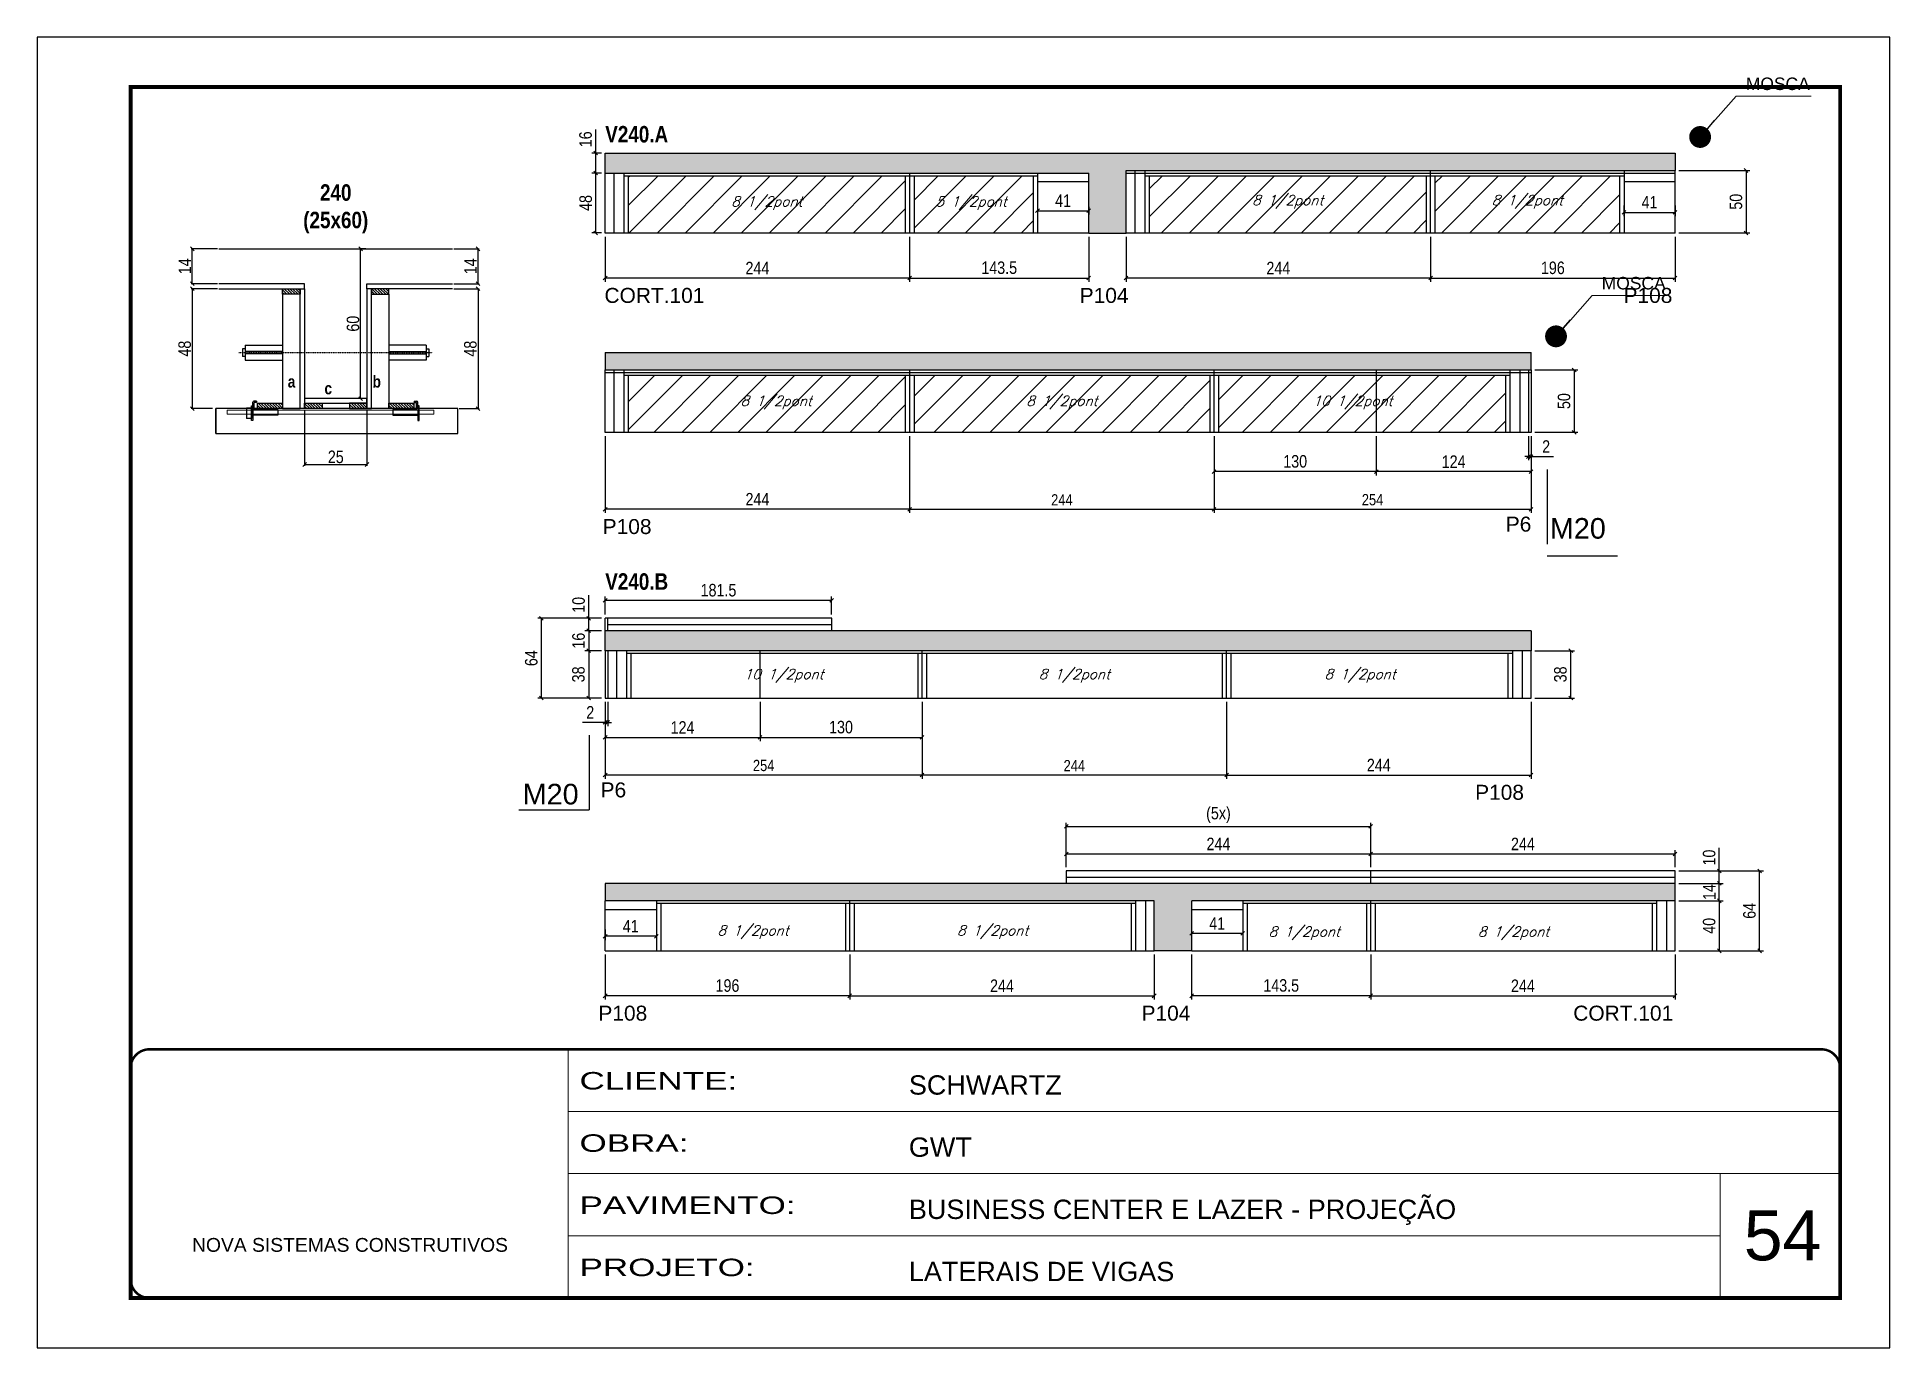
# Model space of a CAD drawing. Extents: x 2603 to 22413, y 1253 to 30260.
# Drawn here: x 4188 to 5673, y 13888 to 14938 of the extents above; entities that cross this region are included whole.
import ezdxf

# ---------------------------------------------------------------- set-up
doc = ezdxf.new("R2010")
doc.units = 0
for name, pattern in [('CONTINUO', [0]), ('DASHED', [0.75, 0.5, -0.25]), ('HIDDEN', [0.375, 0.25, -0.125])]:
    doc.linetypes.add(name, pattern=pattern)
for name, color, linetype in [('5', 5, 'Continuous'), ('barrote', 251, 'Continuous'), ('COTA', 241, 'Continuous'), ('detalhes', 4, 'Continuous'), ('NOMENCLATURA', 7, 'Continuous'), ('Painéis', 200, 'Continuous'), ('presilha', 1, 'Continuous'), ('SARR_2.2x10', 60, 'Continuous'), ('SARR_2.2x7', 40, 'Continuous'), ('SARR_3.5x7', 81, 'Continuous'), ('TENSOR', 3, 'Continuous'), ('texto', 7, 'Continuous')]:
    doc.layers.add(name, color=color, linetype=linetype)
for name, color, linetype, lineweight in [('CARIMBO', 255, 'Continuous', 9), ('CONCRETO', 251, 'Continuous', 25), ('Folhas', 255, 'Continuous', 9), ('Hachura', 251, 'Continuous', 9), ('SARRAFO DE PRESSAO', 251, 'DASHED', 9), ('SCO-___-LAJ', 2, 'Continuous', 0)]:
    doc.layers.add(name, color=color, linetype=linetype, lineweight=lineweight)
doc.layers.add('Laje_Perimetro', color=7, linetype='Continuous', plot=False)
doc.styles.add('ARIAL', font='arial.ttf')
doc.styles.add('COTA TECNICA', font='techl___.ttf', dxfattribs={"height": 10})
doc.styles.add('COTA TECNICA 2X', font='techl___.ttf', dxfattribs={"height": 10})
doc.styles.add('COTA TECNICA-50', font='techl___.ttf', dxfattribs={"height": 9})
doc.styles.add('Romans', font='romans.shx')
doc.styles.get("Standard").update_dxf_attribs({"font": 'arial.ttf'})
doc.styles.add('TECNICA', font='techb___.ttf', dxfattribs={"height": 10})
doc.styles.add('Tecnologia', font='')
doc.styles.get('Tecnologia').set_extended_font_data('Forgotten Futurist')
doc.dimstyles.new('3x', dxfattribs={"dimtxt": 10, "dimasz": 5, "dimexe": 7, "dimexo": 5, "dimgap": 4, "dimtad": 1, "dimdec": 4, "dimlfac": 0.333333, "dimdsep": 46, "dimtxsty": 'Standard', "dimblk": 'DOT', "dimcen": 0.09, "dimclrd": 1, "dimclre": 1, "dimclrt": 2, "dimadec": 0, "dimazin": 2, "dimtfac": 1, "dimtdec": 4, "dimtmove": 0, "dimatfit": 3, "dimldrblk": 'DOT', "dimfxl": 1, "dimtolj": 1, "dimtzin": 0, "dimlwd": 9, "dimlwe": 9, "dimarcsym": 0})
doc.dimstyles.new('COTA PAINEL-50', dxfattribs={"dimtxt": 9, "dimasz": 3, "dimexe": 3, "dimexo": 3, "dimgap": 3, "dimtad": 1, "dimdec": 1, "dimzin": 12, "dimdsep": 46, "dimtxsty": 'COTA TECNICA-50', "dimblk1": 'OBLIQUE', "dimblk2": 'OBLIQUE', "dimsah": 1, "dimcen": 0.9, "dimclrd": 4, "dimclre": 4, "dimclrt": 240, "dimadec": 1, "dimazin": 3, "dimtfac": 1, "dimtdec": 1, "dimtmove": 0, "dimatfit": 3, "dimfxl": 1, "dimtolj": 1, "dimtzin": 12, "dimarcsym": 0})
doc.dimstyles.new('PAINEL', dxfattribs={"dimtxt": 10, "dimasz": 3, "dimexe": 3, "dimexo": 3, "dimgap": 3, "dimtad": 1, "dimdec": 1, "dimzin": 12, "dimdsep": 46, "dimtxsty": 'COTA TECNICA', "dimblk1": 'OBLIQUE', "dimblk2": 'OBLIQUE', "dimsah": 1, "dimcen": 0.9, "dimclrd": 4, "dimclre": 4, "dimclrt": 240, "dimadec": 1, "dimazin": 3, "dimtfac": 1, "dimtdec": 1, "dimtmove": 0, "dimatfit": 3, "dimfxl": 1, "dimtolj": 1, "dimtzin": 12, "dimarcsym": 0})
doc.dimstyles.new('SECAO', dxfattribs={"dimscale": 0.333333, "dimtxt": 5, "dimasz": 9, "dimexe": 3, "dimexo": 3, "dimgap": 3, "dimtad": 1, "dimdec": 1, "dimlfac": 0.5, "dimzin": 12, "dimdsep": 46, "dimtxsty": 'COTA TECNICA 2X', "dimblk1": 'OBLIQUE', "dimblk2": 'OBLIQUE', "dimsah": 1, "dimcen": 0.9, "dimclrd": 4, "dimclre": 4, "dimclrt": 240, "dimadec": 1, "dimazin": 3, "dimtfac": 1, "dimtdec": 1, "dimtmove": 0, "dimatfit": 3, "dimfxl": 1, "dimtolj": 1, "dimtzin": 12, "dimarcsym": 0})
pattern_1 = [(45, (-126418.031, -5371.03), (-11.2253202, 11.2253202), [])]

msp = doc.modelspace()

# ---------------------------------------------------------------- texts
at = {"layer": '5', "linetype": 'Continuous'}
for s, rotation, p in [('CORT.101', 359.99996, (4642.72, 14724.77)), ('P104', 359.99996, (5023.59, 14724.77)), ('P108', 359.99996, (5459.46, 14724.77)), ('P6', 0.00004, (5365.06, 14541.56)), ('P108', 0.00004, (4641.29, 14539.63)), ('P6', 359.99996, (4639.61, 14328.68)), ('P108', 359.99996, (5340.52, 14326.75)), ('P108', 0.00004, (4637.85, 14149.84)), ('P104', 0.00004, (5073.16, 14149.84)), ('CORT.101', 0.00004, (5419.17, 14149.84))]:
    msp.add_text(s, height=12, rotation=rotation, dxfattribs=at).set_placement(p)
at = {"layer": 'CARIMBO', "style": 'ARIAL'}
for s, height, p in [('MOSCA', 10, (5557.48, 14895.28)), ('MOSCA', 10, (5441.98, 14735.57)), ('54', 40, (5555.83, 13957.84))]:
    msp.add_text(s, height=height, dxfattribs=at).set_placement(p)
at = {"layer": 'detalhes', "style": 'TECNICA'}
for s, p in [('a', (4388.88, 14656.97)), ('c', (4418.31, 14651.55)), ('b', (4456.85, 14656.96))]:
    msp.add_text(s, height=9.6, dxfattribs=at).set_placement(p)
at = {"layer": 'NOMENCLATURA', "style": 'TECNICA'}
for s, p in [('V240.A', (4643.34, 14853.28)), ('V240.B', (4643.34, 14495))]:
    msp.add_text(s, height=13.2, dxfattribs=at).set_placement(p)
at = {"layer": 'NOMENCLATURA', "linetype": 'Continuous'}
for p in [(5400.42, 14535.93), (4577.18, 14323.04)]:
    msp.add_text('M20', height=16.5, dxfattribs=at).set_placement(p)
at = {"layer": 'NOMENCLATURA', "insert": (4427.35, 14819.77), "char_height": 13.2, "attachment_point": 2, "style": 'TECNICA'}
msp.add_mtext_dynamic_manual_height_columns('240\\P(25x60)', width=300.2766, gutter_width=1, heights=[0], dxfattribs=at)
at = {"layer": 'texto', "color": 2, "char_height": 8, "attachment_point": 5, "style": 'Romans'}
for s, insert in [('{\\Q19;\\C256;8 1/2pont}', (4772.84, 14804.76)), ('{\\Q19;\\C256;5 1/2pont}', (4936.59, 14804.76)), ('{\\Q19;\\C256;8 1/2pont}', (5190.34, 14805.76)), ('{\\Q19;\\C256;8 1/2pont}', (5382.34, 14805.76)), ('{\\Q19;\\C256;8 1/2pont}', (4780.34, 14645.05)), ('{\\Q19;\\C256;8 1/2pont}', (5009.34, 14645.05)), ('{\\Q19;\\C256;10 1/2pont}', (5242.34, 14645.05)), ('{\\Q19;\\C256;10 1/2pont}', (4786.34, 14426.17)), ('{\\Q19;\\C256;8 1/2pont}', (5019.34, 14426.17)), ('{\\Q19;\\C256;8 1/2pont}', (5248.34, 14426.17)), ('{\\Q19;\\C256;8 1/2pont}', (4761.84, 14220.83)), ('{\\Q19;\\C256;8 1/2pont}', (4953.84, 14220.83)), ('{\\Q19;\\C256;8 1/2pont}', (5203.59, 14219.83)), ('{\\Q19;\\C256;8 1/2pont}', (5371.34, 14219.83))]:
    msp.add_mtext(s, dxfattribs=dict(at, insert=insert))

# ---------------------------------------------------------------- blocks, each defined once
blk = doc.blocks.new('9999999999')
at = {"color": 30, "linetype": 'CONTINUO'}
for p, q in [((98564.6, 34230.2), (98564.6, 34429.4)), ((98564.6, 34379.6), (99584, 34379.6)), ((98564.6, 34329.8), (99488, 34329.8)), ((99584, 34329.8), (99488, 34329.8)), ((99488, 34329.8), (99488, 34230.2)), ((98564.6, 34280), (99488, 34280))]:
    blk.add_line(p, q, dxfattribs=at)
at = {"color": 30, "linetype": 'CONTINUO', "const_width": 2}
blk.add_lwpolyline([(99584, 34230.2), (99584, 34414.4, 0.414214), (99569, 34429.4), (98229, 34429.4, 0.414214), (98214, 34414.4), (98214, 34245.2, 0.414214), (98229, 34230.2), (99584, 34230.2)], format="xyb", dxfattribs=at)
at = {"layer": 'Folhas'}
blk.add_lwpolyline([(98139, 34190.2), (99624, 34190.2), (99624, 35240.2), (98139, 35240.2)], close=True, dxfattribs=at)
at = {"layer": 'Folhas', "color": 30, "const_width": 3}
blk.add_lwpolyline([(98214, 34230.2), (99584, 34230.2), (99584, 35200.2), (98214, 35200.2)], close=True, dxfattribs=at)
at = {"color": 7, "linetype": 'Continuous', "ltscale": 5, "style": 'ARIAL'}
for s, height, p in [('SCHWARTZ', 15.48, (98837.7, 34393.1)), ('GWT', 15.48, (98837.7, 34343.3)), ('BUSINESS CENTER E LAZER - PROJEÇÃO', 15.483, (98837.7, 34293.5)), ('NOVA SISTEMAS CONSTRUTIVOS', 11.059, (98263.2, 34267.2)), ('LATERAIS DE VIGAS', 15.483, (98837.7, 34243.7))]:
    blk.add_text(s, height=height, dxfattribs=at).set_placement(p)
at = {"layer": 'Folhas', "color": 7, "style": 'Tecnologia', "width": 1.5}
for s, p in [('CLIENTE:', (98573.7, 34397.2)), ('OBRA:', (98573.7, 34347.3)), ('PAVIMENTO:', (98573.7, 34297.5)), ('PROJETO:', (98573.7, 34247.7))]:
    blk.add_text(s, height=14, dxfattribs=at).set_placement(p)
blk = doc.blocks.new('_Oblique')
at = {"color": 0, "linetype": 'ByBlock', "lineweight": -2}
blk.add_line((-0.5, -0.5), (0.5, 0.5), dxfattribs=at)
blk = doc.blocks.new('*D1895')
at = {"layer": 'COTA', "color": 4, "linetype": 'ByBlock', "lineweight": -2, "transparency": 16777216}
for p, q in [((4643.3, 14777.8), (4643.3, 14741.7)), ((4887.3, 14777.8), (4887.3, 14741.7)), ((4887.3, 14744.7), (4643.3, 14744.7))]:
    blk.add_line(p, q, dxfattribs=at)
at = {"layer": 'Defpoints', "color": 0, "linetype": 'ByBlock', "transparency": 16777216}
for p in [(4643.3, 14780.8), (4887.3, 14780.8), (4643.3, 14744.7)]:
    blk.add_point(p, dxfattribs=at)
at = {"layer": 'COTA', "color": 4, "linetype": 'ByBlock', "lineweight": -2, "transparency": 16777216, "xscale": 3, "yscale": 3, "zscale": 3, "rotation": 180}
blk.add_blockref('_Oblique', (4643.3, 14744.7), dxfattribs=at)
at = {"layer": 'COTA', "color": 4, "linetype": 'ByBlock', "lineweight": -2, "transparency": 16777216, "xscale": 3, "yscale": 3, "zscale": 3}
blk.add_blockref('_Oblique', (4887.3, 14744.7), dxfattribs=at)
at = {"layer": 'COTA', "color": 240, "linetype": 'ByBlock', "transparency": 16777216, "insert": (4765.3, 14752.7), "char_height": 10, "attachment_point": 5, "style": 'COTA TECNICA'}
blk.add_mtext('\\A1;244', dxfattribs=at)
blk = doc.blocks.new('*D1896')
at = {"layer": 'COTA', "color": 4, "linetype": 'ByBlock', "lineweight": -2, "transparency": 16777216}
for p, q in [((4887.3, 14777.8), (4887.3, 14741.7)), ((5030.8, 14777.8), (5030.8, 14741.7)), ((4887.3, 14744.7), (5030.8, 14744.7))]:
    blk.add_line(p, q, dxfattribs=at)
at = {"layer": 'Defpoints', "color": 0, "linetype": 'ByBlock', "transparency": 16777216}
for p in [(4887.3, 14780.8), (5030.8, 14780.8), (5030.8, 14744.7)]:
    blk.add_point(p, dxfattribs=at)
at = {"layer": 'COTA', "color": 4, "linetype": 'ByBlock', "lineweight": -2, "transparency": 16777216, "xscale": 3, "yscale": 3, "zscale": 3, "rotation": 180}
blk.add_blockref('_Oblique', (4887.3, 14744.7), dxfattribs=at)
at = {"layer": 'COTA', "color": 4, "linetype": 'ByBlock', "lineweight": -2, "transparency": 16777216, "xscale": 3, "yscale": 3, "zscale": 3}
blk.add_blockref('_Oblique', (5030.8, 14744.7), dxfattribs=at)
at = {"layer": 'COTA', "color": 240, "linetype": 'ByBlock', "transparency": 16777216, "insert": (4959.1, 14752.9), "char_height": 10, "attachment_point": 5, "style": 'COTA TECNICA'}
blk.add_mtext('\\A1;143.5', dxfattribs=at)
blk = doc.blocks.new('*D1897')
at = {"layer": 'COTA', "color": 4, "linetype": 'ByBlock', "lineweight": -2, "transparency": 16777216}
for p, q in [((4640.3, 14828.8), (4632.7, 14828.8)), ((4635.7, 14780.8), (4635.7, 14828.8)), ((4640.3, 14780.8), (4632.7, 14780.8))]:
    blk.add_line(p, q, dxfattribs=at)
at = {"layer": 'Defpoints', "color": 0, "linetype": 'ByBlock', "transparency": 16777216}
for p in [(4635.7, 14828.8), (4643.3, 14828.8), (4643.3, 14780.8)]:
    blk.add_point(p, dxfattribs=at)
at = {"layer": 'COTA', "color": 4, "linetype": 'ByBlock', "lineweight": -2, "transparency": 16777216, "xscale": 3, "yscale": 3, "zscale": 3}
for p, rotation in [((4635.7, 14828.8), 90), ((4635.7, 14780.8), 270)]:
    blk.add_blockref('_Oblique', p, dxfattribs=dict(at, rotation=rotation))
at = {"layer": 'COTA', "color": 240, "linetype": 'ByBlock', "transparency": 16777216, "insert": (4627.7, 14804.8), "char_height": 10, "attachment_point": 5, "rotation": 90, "style": 'COTA TECNICA'}
blk.add_mtext('\\A1;48', dxfattribs=at)
blk = doc.blocks.new('*D1898')
at = {"layer": 'COTA', "color": 4, "linetype": 'ByBlock', "lineweight": -2, "transparency": 16777216}
for p, q in [((4635.7, 14844.8), (4635.7, 14863.8)), ((4640.3, 14844.8), (4632.7, 14844.8)), ((4635.7, 14828.8), (4635.7, 14844.8)), ((4640.3, 14828.8), (4632.7, 14828.8))]:
    blk.add_line(p, q, dxfattribs=at)
at = {"layer": 'Defpoints', "color": 0, "linetype": 'ByBlock', "transparency": 16777216}
for p in [(4635.7, 14844.8), (4643.3, 14844.8), (4643.3, 14828.8)]:
    blk.add_point(p, dxfattribs=at)
at = {"layer": 'COTA', "color": 4, "linetype": 'ByBlock', "lineweight": -2, "transparency": 16777216, "xscale": 3, "yscale": 3, "zscale": 3}
for p, rotation in [((4635.7, 14844.8), 90), ((4635.7, 14828.8), 270)]:
    blk.add_blockref('_Oblique', p, dxfattribs=dict(at, rotation=rotation))
at = {"layer": 'COTA', "color": 240, "linetype": 'ByBlock', "transparency": 16777216, "insert": (4627.6, 14855.8), "char_height": 10, "attachment_point": 5, "rotation": 90, "style": 'COTA TECNICA'}
blk.add_mtext('\\A1;16', dxfattribs=at)
blk = doc.blocks.new('*D1899')
at = {"layer": 'COTA', "color": 4, "linetype": 'ByBlock', "lineweight": -2, "transparency": 16777216}
for p, q in [((5060.8, 14777.8), (5060.8, 14741.7)), ((5304.8, 14777.8), (5304.8, 14741.7)), ((5304.8, 14744.7), (5060.8, 14744.7))]:
    blk.add_line(p, q, dxfattribs=at)
at = {"layer": 'Defpoints', "color": 0, "linetype": 'ByBlock', "transparency": 16777216}
for p in [(5060.8, 14780.8), (5304.8, 14780.8), (5060.8, 14744.7)]:
    blk.add_point(p, dxfattribs=at)
at = {"layer": 'COTA', "color": 4, "linetype": 'ByBlock', "lineweight": -2, "transparency": 16777216, "xscale": 3, "yscale": 3, "zscale": 3, "rotation": 180}
blk.add_blockref('_Oblique', (5060.8, 14744.7), dxfattribs=at)
at = {"layer": 'COTA', "color": 4, "linetype": 'ByBlock', "lineweight": -2, "transparency": 16777216, "xscale": 3, "yscale": 3, "zscale": 3}
blk.add_blockref('_Oblique', (5304.8, 14744.7), dxfattribs=at)
at = {"layer": 'COTA', "color": 240, "linetype": 'ByBlock', "transparency": 16777216, "insert": (5182.8, 14752.7), "char_height": 10, "attachment_point": 5, "style": 'COTA TECNICA'}
blk.add_mtext('\\A1;244', dxfattribs=at)
blk = doc.blocks.new('*D1900')
at = {"layer": 'COTA', "color": 4, "linetype": 'ByBlock', "lineweight": -2, "transparency": 16777216}
for p, q in [((5304.8, 14777.8), (5304.8, 14741.7)), ((5500.8, 14777.8), (5500.8, 14741.7)), ((5304.8, 14744.7), (5500.8, 14744.7))]:
    blk.add_line(p, q, dxfattribs=at)
at = {"layer": 'Defpoints', "color": 0, "linetype": 'ByBlock', "transparency": 16777216}
for p in [(5304.8, 14780.8), (5500.8, 14780.8), (5500.8, 14744.7)]:
    blk.add_point(p, dxfattribs=at)
at = {"layer": 'COTA', "color": 4, "linetype": 'ByBlock', "lineweight": -2, "transparency": 16777216, "xscale": 3, "yscale": 3, "zscale": 3, "rotation": 180}
blk.add_blockref('_Oblique', (5304.8, 14744.7), dxfattribs=at)
at = {"layer": 'COTA', "color": 4, "linetype": 'ByBlock', "lineweight": -2, "transparency": 16777216, "xscale": 3, "yscale": 3, "zscale": 3}
blk.add_blockref('_Oblique', (5500.8, 14744.7), dxfattribs=at)
at = {"layer": 'COTA', "color": 240, "linetype": 'ByBlock', "transparency": 16777216, "insert": (5402.8, 14752.8), "char_height": 10, "attachment_point": 5, "style": 'COTA TECNICA'}
blk.add_mtext('\\A1;196', dxfattribs=at)
blk = doc.blocks.new('*D1746')
at = {"layer": 'COTA', "color": 4, "linetype": 'ByBlock', "lineweight": -2, "transparency": 16777216}
for p, q in [((5459.8, 14802.8), (5459.8, 14794.3)), ((5459.8, 14797.3), (5500.8, 14797.3)), ((5500.8, 14802.8), (5500.8, 14794.3))]:
    blk.add_line(p, q, dxfattribs=at)
at = {"layer": 'Defpoints', "color": 0, "linetype": 'ByBlock', "transparency": 16777216}
for p in [(5459.8, 14805.8), (5500.8, 14805.8), (5500.8, 14797.3)]:
    blk.add_point(p, dxfattribs=at)
at = {"layer": 'COTA', "color": 4, "linetype": 'ByBlock', "lineweight": -2, "transparency": 16777216, "xscale": 3, "yscale": 3, "zscale": 3, "rotation": 180}
blk.add_blockref('_Oblique', (5459.8, 14797.3), dxfattribs=at)
at = {"layer": 'COTA', "color": 4, "linetype": 'ByBlock', "lineweight": -2, "transparency": 16777216, "xscale": 3, "yscale": 3, "zscale": 3}
blk.add_blockref('_Oblique', (5500.8, 14797.3), dxfattribs=at)
at = {"layer": 'COTA', "color": 240, "linetype": 'ByBlock', "transparency": 16777216, "insert": (5480.3, 14805.4), "char_height": 10, "attachment_point": 5, "style": 'COTA TECNICA'}
blk.add_mtext('\\A1;41', dxfattribs=at)
blk = doc.blocks.new('*D1747')
at = {"layer": 'COTA', "color": 4, "linetype": 'ByBlock', "lineweight": -2, "transparency": 16777216}
for p, q in [((4989.8, 14801.8), (4989.8, 14795.6)), ((4989.8, 14798.6), (5030.8, 14798.6)), ((5030.8, 14801.8), (5030.8, 14795.6))]:
    blk.add_line(p, q, dxfattribs=at)
at = {"layer": 'Defpoints', "color": 0, "linetype": 'ByBlock', "transparency": 16777216}
for p in [(4989.8, 14804.8), (5030.8, 14804.8), (5030.8, 14798.6)]:
    blk.add_point(p, dxfattribs=at)
at = {"layer": 'COTA', "color": 4, "linetype": 'ByBlock', "lineweight": -2, "transparency": 16777216, "xscale": 3, "yscale": 3, "zscale": 3, "rotation": 180}
blk.add_blockref('_Oblique', (4989.8, 14798.6), dxfattribs=at)
at = {"layer": 'COTA', "color": 4, "linetype": 'ByBlock', "lineweight": -2, "transparency": 16777216, "xscale": 3, "yscale": 3, "zscale": 3}
blk.add_blockref('_Oblique', (5030.8, 14798.6), dxfattribs=at)
at = {"layer": 'COTA', "color": 240, "linetype": 'ByBlock', "transparency": 16777216, "insert": (5010.3, 14806.7), "char_height": 10, "attachment_point": 5, "style": 'COTA TECNICA'}
blk.add_mtext('\\A1;41', dxfattribs=at)
blk = doc.blocks.new('*D333')
at = {"layer": 'COTA', "color": 4, "linetype": 'ByBlock', "lineweight": -2, "transparency": 16777216}
for p, q in [((4887.3, 14618.1), (4887.3, 14556.5)), ((5131.3, 14618.1), (5131.3, 14556.5)), ((4887.3, 14559.5), (5131.3, 14559.5))]:
    blk.add_line(p, q, dxfattribs=at)
at = {"layer": 'Defpoints', "color": 0, "linetype": 'ByBlock', "transparency": 16777216}
for p in [(4887.3, 14621.1), (5131.3, 14621.1), (5131.3, 14559.5)]:
    blk.add_point(p, dxfattribs=at)
at = {"layer": 'COTA', "color": 4, "linetype": 'ByBlock', "lineweight": -2, "transparency": 16777216, "xscale": 3, "yscale": 3, "zscale": 3, "rotation": 180}
blk.add_blockref('_Oblique', (4887.3, 14559.5), dxfattribs=at)
at = {"layer": 'COTA', "color": 4, "linetype": 'ByBlock', "lineweight": -2, "transparency": 16777216, "xscale": 3, "yscale": 3, "zscale": 3}
blk.add_blockref('_Oblique', (5131.3, 14559.5), dxfattribs=at)
at = {"layer": 'COTA', "color": 240, "linetype": 'ByBlock', "transparency": 16777216, "insert": (5009.3, 14567), "char_height": 9, "attachment_point": 5, "style": 'COTA TECNICA-50'}
blk.add_mtext('\\A1;244', dxfattribs=at)
blk = doc.blocks.new('*D1748')
at = {"layer": 'COTA', "color": 4, "linetype": 'ByBlock', "lineweight": -2, "transparency": 16777216}
for p, q in [((5131.3, 14618.1), (5131.3, 14556.5)), ((5385.3, 14618.1), (5385.3, 14556.5)), ((5131.3, 14559.5), (5385.3, 14559.5))]:
    blk.add_line(p, q, dxfattribs=at)
at = {"layer": 'Defpoints', "color": 0, "linetype": 'ByBlock', "transparency": 16777216}
for p in [(5131.3, 14621.1), (5385.3, 14621.1), (5385.3, 14559.5)]:
    blk.add_point(p, dxfattribs=at)
at = {"layer": 'COTA', "color": 4, "linetype": 'ByBlock', "lineweight": -2, "transparency": 16777216, "xscale": 3, "yscale": 3, "zscale": 3, "rotation": 180}
blk.add_blockref('_Oblique', (5131.3, 14559.5), dxfattribs=at)
at = {"layer": 'COTA', "color": 4, "linetype": 'ByBlock', "lineweight": -2, "transparency": 16777216, "xscale": 3, "yscale": 3, "zscale": 3}
blk.add_blockref('_Oblique', (5385.3, 14559.5), dxfattribs=at)
at = {"layer": 'COTA', "color": 240, "linetype": 'ByBlock', "transparency": 16777216, "insert": (5258.3, 14567.1), "char_height": 9, "attachment_point": 5, "style": 'COTA TECNICA-50'}
blk.add_mtext('\\A1;254', dxfattribs=at)
blk = doc.blocks.new('*D1749')
at = {"layer": 'COTA', "color": 4, "linetype": 'ByBlock', "lineweight": -2, "transparency": 16777216}
for p, q in [((4643.3, 14618.1), (4643.3, 14556.5)), ((4887.3, 14618.1), (4887.3, 14556.5)), ((4887.3, 14559.5), (4643.3, 14559.5))]:
    blk.add_line(p, q, dxfattribs=at)
at = {"layer": 'Defpoints', "color": 0, "linetype": 'ByBlock', "transparency": 16777216}
for p in [(4643.3, 14621.1), (4887.3, 14621.1), (4643.3, 14559.5)]:
    blk.add_point(p, dxfattribs=at)
at = {"layer": 'COTA', "color": 4, "linetype": 'ByBlock', "lineweight": -2, "transparency": 16777216, "xscale": 3, "yscale": 3, "zscale": 3, "rotation": 180}
blk.add_blockref('_Oblique', (4643.3, 14559.5), dxfattribs=at)
at = {"layer": 'COTA', "color": 4, "linetype": 'ByBlock', "lineweight": -2, "transparency": 16777216, "xscale": 3, "yscale": 3, "zscale": 3}
blk.add_blockref('_Oblique', (4887.3, 14559.5), dxfattribs=at)
at = {"layer": 'COTA', "color": 240, "linetype": 'ByBlock', "transparency": 16777216, "insert": (4765.3, 14567.5), "char_height": 10, "attachment_point": 5, "style": 'COTA TECNICA'}
blk.add_mtext('\\A1;244', dxfattribs=at)
blk = doc.blocks.new('*D1750')
at = {"layer": 'COTA', "color": 4, "linetype": 'ByBlock', "lineweight": -2, "transparency": 16777216}
for p, q in [((5261.3, 14618.1), (5261.3, 14586.6)), ((5385.3, 14618.1), (5385.3, 14586.6)), ((5385.3, 14589.6), (5261.3, 14589.6))]:
    blk.add_line(p, q, dxfattribs=at)
at = {"layer": 'Defpoints', "color": 0, "linetype": 'ByBlock', "transparency": 16777216}
for p in [(5261.3, 14621.1), (5385.3, 14621.1), (5261.3, 14589.6)]:
    blk.add_point(p, dxfattribs=at)
at = {"layer": 'COTA', "color": 4, "linetype": 'ByBlock', "lineweight": -2, "transparency": 16777216, "xscale": 3, "yscale": 3, "zscale": 3, "rotation": 180}
blk.add_blockref('_Oblique', (5261.3, 14589.6), dxfattribs=at)
at = {"layer": 'COTA', "color": 4, "linetype": 'ByBlock', "lineweight": -2, "transparency": 16777216, "xscale": 3, "yscale": 3, "zscale": 3}
blk.add_blockref('_Oblique', (5385.3, 14589.6), dxfattribs=at)
at = {"layer": 'COTA', "color": 240, "linetype": 'ByBlock', "transparency": 16777216, "insert": (5323.3, 14597.6), "char_height": 10, "attachment_point": 5, "style": 'COTA TECNICA'}
blk.add_mtext('\\A1;124', dxfattribs=at)
blk = doc.blocks.new('*D1751')
at = {"layer": 'COTA', "color": 4, "linetype": 'ByBlock', "lineweight": -2, "transparency": 16777216}
for p, q in [((5131.3, 14618.1), (5131.3, 14586.6)), ((5261.3, 14618.1), (5261.3, 14586.6)), ((5261.3, 14589.6), (5131.3, 14589.6))]:
    blk.add_line(p, q, dxfattribs=at)
at = {"layer": 'Defpoints', "color": 0, "linetype": 'ByBlock', "transparency": 16777216}
for p in [(5131.3, 14621.1), (5261.3, 14621.1), (5131.3, 14589.6)]:
    blk.add_point(p, dxfattribs=at)
at = {"layer": 'COTA', "color": 4, "linetype": 'ByBlock', "lineweight": -2, "transparency": 16777216, "xscale": 3, "yscale": 3, "zscale": 3, "rotation": 180}
blk.add_blockref('_Oblique', (5131.3, 14589.6), dxfattribs=at)
at = {"layer": 'COTA', "color": 4, "linetype": 'ByBlock', "lineweight": -2, "transparency": 16777216, "xscale": 3, "yscale": 3, "zscale": 3}
blk.add_blockref('_Oblique', (5261.3, 14589.6), dxfattribs=at)
at = {"layer": 'COTA', "color": 240, "linetype": 'ByBlock', "transparency": 16777216, "insert": (5196.3, 14597.8), "char_height": 10, "attachment_point": 5, "style": 'COTA TECNICA'}
blk.add_mtext('\\A1;130', dxfattribs=at)
blk = doc.blocks.new('*D1752')
at = {"layer": 'COTA', "color": 4, "linetype": 'ByBlock', "lineweight": -2, "transparency": 16777216}
for p, q in [((5383.3, 14618.1), (5383.3, 14598.7)), ((5385.3, 14618.1), (5385.3, 14598.7)), ((5383.3, 14601.7), (5380.3, 14601.7)), ((5383.3, 14601.7), (5385.3, 14601.7)), ((5385.3, 14601.7), (5403.4, 14601.7))]:
    blk.add_line(p, q, dxfattribs=at)
at = {"layer": 'Defpoints', "color": 0, "linetype": 'ByBlock', "transparency": 16777216}
for p in [(5383.3, 14621.1), (5385.3, 14621.1), (5385.3, 14601.7)]:
    blk.add_point(p, dxfattribs=at)
at = {"layer": 'COTA', "color": 4, "linetype": 'ByBlock', "lineweight": -2, "transparency": 16777216, "xscale": 3, "yscale": 3, "zscale": 3}
blk.add_blockref('_Oblique', (5383.3, 14601.7), dxfattribs=at)
at = {"layer": 'COTA', "color": 4, "linetype": 'ByBlock', "lineweight": -2, "transparency": 16777216, "xscale": 3, "yscale": 3, "zscale": 3, "rotation": 180}
blk.add_blockref('_Oblique', (5385.3, 14601.7), dxfattribs=at)
at = {"layer": 'COTA', "color": 240, "linetype": 'ByBlock', "transparency": 16777216, "insert": (5397.4, 14609.7), "char_height": 10, "attachment_point": 5, "style": 'COTA TECNICA'}
blk.add_mtext('\\A1;2', dxfattribs=at)
blk = doc.blocks.new('PRESILHA METÁLICA 1')
at = {"layer": 'presilha'}
for p, q in [((0, 13), (6, 13)), ((0, 13), (0, 0)), ((6, 0), (0, 0)), ((6, 15.5), (7.5, 15.5)), ((6, -2.5), (6, 15.5)), ((6, 13), (6, 0)), ((7.5, 10.6), (7.5, 19.9)), ((7.5, 15.5), (7.5, -2.5)), ((37.5, 4.1), (7.5, 4.1)), ((12, 21), (8.6, 21)), ((9, 11.6), (9, 18.9)), ((12, 19.5), (9.6, 19.5)), ((37.5, 11), (9.6, 11)), ((12, 21), (12, 19.5)), ((37.5, 11), (37.5, 4.1)), ((7.5, -2.5), (6, -2.5))]:
    blk.add_line(p, q, dxfattribs=at)
for centre, radius, start, end in [((8.6, 19.9), 1.14, 90, 180), ((9.6, 18.9), 0.57, 90, 180), ((9.6, 11.6), 0.57, 180, 270)]:
    blk.add_arc(centre, radius, start, end, dxfattribs=at)
blk = doc.blocks.new('PRESILHA METÁLICA 2')
at = {"layer": 'presilha'}
for p, q in [((-5.2, 23.5), (-5.2, 22)), ((-5.2, 23.5), (-1.9, 23.5)), ((-0.8, 14.6), (-0.8, 22.4)), ((-30.8, 13.5), (-30.8, 6.6)), ((-30.8, 13.5), (-2.8, 13.5)), ((-30.8, 6.6), (-0.8, 6.6)), ((-5.2, 22), (-2.8, 22)), ((-2.2, 14.1), (-2.2, 21.4)), ((0.8, 18), (-0.8, 18)), ((-0.8, 18), (-0.8, 0)), ((-0.8, 0), (0.8, 0)), ((0.8, 0), (0.8, 18))]:
    blk.add_line(p, q, dxfattribs=at)
for centre, radius, start, end in [((-1.9, 22.4), 1.14, 0, 90), ((-2.8, 21.4), 0.57, 0, 90), ((-2.8, 14.1), 0.57, 270, 0)]:
    blk.add_arc(centre, radius, start, end, dxfattribs=at)
blk = doc.blocks.new('*D337')
at = {"layer": 'COTA', "color": 4, "lineweight": -2, "transparency": 16777216}
for p, q in [((4522.1, 14736.1), (4542.4, 14736.1)), ((4541.4, 14736.1), (4541.4, 14640.1)), ((4526.2, 14640.1), (4542.4, 14640.1))]:
    blk.add_line(p, q, dxfattribs=at)
at = {"layer": 'Defpoints', "color": 0, "transparency": 16777216}
for p in [(4521.1, 14736.1), (4525.2, 14640.1), (4541.4, 14640.1)]:
    blk.add_point(p, dxfattribs=at)
at = {"layer": 'COTA', "color": 4, "lineweight": -2, "transparency": 16777216, "xscale": 3, "yscale": 3, "zscale": 3}
for p, rotation in [((4541.4, 14736.1), 90), ((4541.4, 14640.1), 270)]:
    blk.add_blockref('_Oblique', p, dxfattribs=dict(at, rotation=rotation))
at = {"layer": 'COTA', "color": 240, "transparency": 16777216, "insert": (4535.3, 14688.1), "char_height": 10, "attachment_point": 5, "rotation": 90, "style": 'COTA TECNICA 2X'}
blk.add_mtext('\\A1;48', dxfattribs=at)
blk = doc.blocks.new('*D338')
at = {"layer": 'COTA', "color": 4, "lineweight": -2, "transparency": 16777216}
for p, q in [((4522.1, 14768.1), (4542.4, 14768.1)), ((4541.4, 14740.1), (4541.4, 14768.1)), ((4522.1, 14740.1), (4542.4, 14740.1))]:
    blk.add_line(p, q, dxfattribs=at)
at = {"layer": 'Defpoints', "color": 0, "transparency": 16777216}
for p in [(4521.1, 14768.1), (4541.4, 14768.1), (4521.1, 14740.1)]:
    blk.add_point(p, dxfattribs=at)
at = {"layer": 'COTA', "color": 4, "lineweight": -2, "transparency": 16777216, "xscale": 3, "yscale": 3, "zscale": 3}
for p, rotation in [((4541.4, 14768.1), 90), ((4541.4, 14740.1), 270)]:
    blk.add_blockref('_Oblique', p, dxfattribs=dict(at, rotation=rotation))
at = {"layer": 'COTA', "color": 240, "transparency": 16777216, "insert": (4535.3, 14754.1), "char_height": 10, "attachment_point": 5, "rotation": 90, "style": 'COTA TECNICA 2X'}
blk.add_mtext('\\A1;14', dxfattribs=at)
blk = doc.blocks.new('*D339')
at = {"layer": 'COTA', "color": 4, "lineweight": -2, "transparency": 16777216}
for p, q in [((4332.7, 14736.1), (4311.4, 14736.1)), ((4312.4, 14736.1), (4312.4, 14640.1)), ((4328.5, 14640.1), (4311.4, 14640.1))]:
    blk.add_line(p, q, dxfattribs=at)
at = {"layer": 'Defpoints', "color": 0, "transparency": 16777216}
for p in [(4333.7, 14736.1), (4312.4, 14640.1), (4329.5, 14640.1)]:
    blk.add_point(p, dxfattribs=at)
at = {"layer": 'COTA', "color": 4, "lineweight": -2, "transparency": 16777216, "xscale": 3, "yscale": 3, "zscale": 3}
for p, rotation in [((4312.4, 14736.1), 90), ((4312.4, 14640.1), 270)]:
    blk.add_blockref('_Oblique', p, dxfattribs=dict(at, rotation=rotation))
at = {"layer": 'COTA', "color": 240, "transparency": 16777216, "insert": (4306.3, 14688.1), "char_height": 10, "attachment_point": 5, "rotation": 90, "style": 'COTA TECNICA 2X'}
blk.add_mtext('\\A1;48', dxfattribs=at)
blk = doc.blocks.new('*D1828')
at = {"layer": 'COTA', "color": 4, "lineweight": -2, "transparency": 16777216}
for p, q in [((4451.4, 14768.1), (4446.3, 14768.1)), ((4447.3, 14648.1), (4447.3, 14768.1)), ((4451.4, 14648.1), (4446.3, 14648.1))]:
    blk.add_line(p, q, dxfattribs=at)
at = {"layer": 'Defpoints', "color": 0, "transparency": 16777216}
for p in [(4447.3, 14768.1), (4452.4, 14768.1), (4452.4, 14648.1)]:
    blk.add_point(p, dxfattribs=at)
at = {"layer": 'COTA', "color": 4, "lineweight": -2, "transparency": 16777216, "xscale": 3, "yscale": 3, "zscale": 3}
for p, rotation in [((4447.3, 14768.1), 90), ((4447.3, 14648.1), 270)]:
    blk.add_blockref('_Oblique', p, dxfattribs=dict(at, rotation=rotation))
at = {"layer": 'COTA', "color": 240, "transparency": 16777216, "insert": (4441.2, 14708.1), "char_height": 10, "attachment_point": 5, "rotation": 90, "style": 'COTA TECNICA 2X'}
blk.add_mtext('\\A1;60', dxfattribs=at)
blk = doc.blocks.new('*D1829')
at = {"layer": 'COTA', "color": 4, "lineweight": -2, "transparency": 16777216}
for p, q in [((4332.7, 14768.1), (4311.4, 14768.1)), ((4312.4, 14740.1), (4312.4, 14768.1)), ((4332.7, 14740.1), (4311.4, 14740.1))]:
    blk.add_line(p, q, dxfattribs=at)
at = {"layer": 'Defpoints', "color": 0, "transparency": 16777216}
for p in [(4312.4, 14768.1), (4333.7, 14768.1), (4333.7, 14740.1)]:
    blk.add_point(p, dxfattribs=at)
at = {"layer": 'COTA', "color": 4, "lineweight": -2, "transparency": 16777216, "xscale": 3, "yscale": 3, "zscale": 3}
for p, rotation in [((4312.4, 14768.1), 90), ((4312.4, 14740.1), 270)]:
    blk.add_blockref('_Oblique', p, dxfattribs=dict(at, rotation=rotation))
at = {"layer": 'COTA', "color": 240, "transparency": 16777216, "insert": (4306.4, 14754.1), "char_height": 10, "attachment_point": 5, "rotation": 90, "style": 'COTA TECNICA 2X'}
blk.add_mtext('\\A1;14', dxfattribs=at)
blk = doc.blocks.new('*D1830')
at = {"layer": 'COTA', "color": 4, "lineweight": -2, "transparency": 16777216}
for p, q in [((4402.4, 14639.1), (4402.4, 14594.3)), ((4452.4, 14639.1), (4452.4, 14594.3)), ((4402.4, 14595.3), (4452.4, 14595.3))]:
    blk.add_line(p, q, dxfattribs=at)
at = {"layer": 'Defpoints', "color": 0, "transparency": 16777216}
for p in [(4402.4, 14640.1), (4452.4, 14640.1), (4452.4, 14595.3)]:
    blk.add_point(p, dxfattribs=at)
at = {"layer": 'COTA', "color": 4, "lineweight": -2, "transparency": 16777216, "xscale": 3, "yscale": 3, "zscale": 3, "rotation": 180}
blk.add_blockref('_Oblique', (4402.4, 14595.3), dxfattribs=at)
at = {"layer": 'COTA', "color": 4, "lineweight": -2, "transparency": 16777216, "xscale": 3, "yscale": 3, "zscale": 3}
blk.add_blockref('_Oblique', (4452.4, 14595.3), dxfattribs=at)
at = {"layer": 'COTA', "color": 240, "transparency": 16777216, "insert": (4427.4, 14601.4), "char_height": 10, "attachment_point": 5, "style": 'COTA TECNICA 2X'}
blk.add_mtext('\\A1;25', dxfattribs=at)
blk = doc.blocks.new('*D340')
at = {"layer": 'COTA', "color": 4, "linetype": 'ByBlock', "lineweight": -2, "transparency": 16777216}
for p, q in [((4897.3, 14405.2), (4897.3, 14343.6)), ((5141.3, 14405.2), (5141.3, 14343.6)), ((5141.3, 14346.6), (4897.3, 14346.6))]:
    blk.add_line(p, q, dxfattribs=at)
at = {"layer": 'Defpoints', "color": 0, "linetype": 'ByBlock', "transparency": 16777216}
for p in [(4897.3, 14408.2), (5141.3, 14408.2), (4897.3, 14346.6)]:
    blk.add_point(p, dxfattribs=at)
at = {"layer": 'COTA', "color": 4, "linetype": 'ByBlock', "lineweight": -2, "transparency": 16777216, "xscale": 3, "yscale": 3, "zscale": 3, "rotation": 180}
blk.add_blockref('_Oblique', (4897.3, 14346.6), dxfattribs=at)
at = {"layer": 'COTA', "color": 4, "linetype": 'ByBlock', "lineweight": -2, "transparency": 16777216, "xscale": 3, "yscale": 3, "zscale": 3}
blk.add_blockref('_Oblique', (5141.3, 14346.6), dxfattribs=at)
at = {"layer": 'COTA', "color": 240, "linetype": 'ByBlock', "transparency": 16777216, "insert": (5019.3, 14354.1), "char_height": 9, "attachment_point": 5, "style": 'COTA TECNICA-50'}
blk.add_mtext('\\A1;244', dxfattribs=at)
blk = doc.blocks.new('*D1831')
at = {"layer": 'COTA', "color": 4, "linetype": 'ByBlock', "lineweight": -2, "transparency": 16777216}
for p, q in [((4643.3, 14405.2), (4643.3, 14343.6)), ((4897.3, 14405.2), (4897.3, 14343.6)), ((4897.3, 14346.6), (4643.3, 14346.6))]:
    blk.add_line(p, q, dxfattribs=at)
at = {"layer": 'Defpoints', "color": 0, "linetype": 'ByBlock', "transparency": 16777216}
for p in [(4643.3, 14408.2), (4897.3, 14408.2), (4643.3, 14346.6)]:
    blk.add_point(p, dxfattribs=at)
at = {"layer": 'COTA', "color": 4, "linetype": 'ByBlock', "lineweight": -2, "transparency": 16777216, "xscale": 3, "yscale": 3, "zscale": 3, "rotation": 180}
blk.add_blockref('_Oblique', (4643.3, 14346.6), dxfattribs=at)
at = {"layer": 'COTA', "color": 4, "linetype": 'ByBlock', "lineweight": -2, "transparency": 16777216, "xscale": 3, "yscale": 3, "zscale": 3}
blk.add_blockref('_Oblique', (4897.3, 14346.6), dxfattribs=at)
at = {"layer": 'COTA', "color": 240, "linetype": 'ByBlock', "transparency": 16777216, "insert": (4770.3, 14354.2), "char_height": 9, "attachment_point": 5, "style": 'COTA TECNICA-50'}
blk.add_mtext('\\A1;254', dxfattribs=at)
blk = doc.blocks.new('*D1832')
at = {"layer": 'COTA', "color": 4, "linetype": 'ByBlock', "lineweight": -2, "transparency": 16777216}
for p, q in [((5141.3, 14405.2), (5141.3, 14343.6)), ((5385.3, 14405.2), (5385.3, 14343.6)), ((5141.3, 14346.6), (5385.3, 14346.6))]:
    blk.add_line(p, q, dxfattribs=at)
at = {"layer": 'Defpoints', "color": 0, "linetype": 'ByBlock', "transparency": 16777216}
for p in [(5141.3, 14408.2), (5385.3, 14408.2), (5385.3, 14346.6)]:
    blk.add_point(p, dxfattribs=at)
at = {"layer": 'COTA', "color": 4, "linetype": 'ByBlock', "lineweight": -2, "transparency": 16777216, "xscale": 3, "yscale": 3, "zscale": 3, "rotation": 180}
blk.add_blockref('_Oblique', (5141.3, 14346.6), dxfattribs=at)
at = {"layer": 'COTA', "color": 4, "linetype": 'ByBlock', "lineweight": -2, "transparency": 16777216, "xscale": 3, "yscale": 3, "zscale": 3}
blk.add_blockref('_Oblique', (5385.3, 14346.6), dxfattribs=at)
at = {"layer": 'COTA', "color": 240, "linetype": 'ByBlock', "transparency": 16777216, "insert": (5263.3, 14354.6), "char_height": 10, "attachment_point": 5, "style": 'COTA TECNICA'}
blk.add_mtext('\\A1;244', dxfattribs=at)
blk = doc.blocks.new('*D1833')
at = {"layer": 'COTA', "color": 4, "linetype": 'ByBlock', "lineweight": -2, "transparency": 16777216}
for p, q in [((4643.3, 14405.2), (4643.3, 14373.7)), ((4767.4, 14405.2), (4767.4, 14373.7)), ((4643.3, 14376.7), (4767.4, 14376.7))]:
    blk.add_line(p, q, dxfattribs=at)
at = {"layer": 'Defpoints', "color": 0, "linetype": 'ByBlock', "transparency": 16777216}
for p in [(4643.3, 14408.2), (4767.4, 14408.2), (4767.4, 14376.7)]:
    blk.add_point(p, dxfattribs=at)
at = {"layer": 'COTA', "color": 4, "linetype": 'ByBlock', "lineweight": -2, "transparency": 16777216, "xscale": 3, "yscale": 3, "zscale": 3, "rotation": 180}
blk.add_blockref('_Oblique', (4643.3, 14376.7), dxfattribs=at)
at = {"layer": 'COTA', "color": 4, "linetype": 'ByBlock', "lineweight": -2, "transparency": 16777216, "xscale": 3, "yscale": 3, "zscale": 3}
blk.add_blockref('_Oblique', (4767.4, 14376.7), dxfattribs=at)
at = {"layer": 'COTA', "color": 240, "linetype": 'ByBlock', "transparency": 16777216, "insert": (4705.3, 14384.7), "char_height": 10, "attachment_point": 5, "style": 'COTA TECNICA'}
blk.add_mtext('\\A1;124', dxfattribs=at)
blk = doc.blocks.new('*D1834')
at = {"layer": 'COTA', "color": 4, "linetype": 'ByBlock', "lineweight": -2, "transparency": 16777216}
for p, q in [((4767.4, 14405.2), (4767.4, 14373.7)), ((4897.3, 14405.2), (4897.3, 14373.7)), ((4767.4, 14376.7), (4897.3, 14376.7))]:
    blk.add_line(p, q, dxfattribs=at)
at = {"layer": 'Defpoints', "color": 0, "linetype": 'ByBlock', "transparency": 16777216}
for p in [(4767.4, 14408.2), (4897.3, 14408.2), (4897.3, 14376.7)]:
    blk.add_point(p, dxfattribs=at)
at = {"layer": 'COTA', "color": 4, "linetype": 'ByBlock', "lineweight": -2, "transparency": 16777216, "xscale": 3, "yscale": 3, "zscale": 3, "rotation": 180}
blk.add_blockref('_Oblique', (4767.4, 14376.7), dxfattribs=at)
at = {"layer": 'COTA', "color": 4, "linetype": 'ByBlock', "lineweight": -2, "transparency": 16777216, "xscale": 3, "yscale": 3, "zscale": 3}
blk.add_blockref('_Oblique', (4897.3, 14376.7), dxfattribs=at)
at = {"layer": 'COTA', "color": 240, "linetype": 'ByBlock', "transparency": 16777216, "insert": (4832.3, 14384.9), "char_height": 10, "attachment_point": 5, "style": 'COTA TECNICA'}
blk.add_mtext('\\A1;130', dxfattribs=at)
blk = doc.blocks.new('*D1835')
at = {"layer": 'COTA', "color": 4, "linetype": 'ByBlock', "lineweight": -2, "transparency": 16777216}
for p, q in [((4643.3, 14405.2), (4643.3, 14385.8)), ((4645.3, 14405.2), (4645.3, 14385.8)), ((4643.3, 14388.8), (4625.2, 14388.8)), ((4645.3, 14388.8), (4643.3, 14388.8)), ((4645.3, 14388.8), (4648.3, 14388.8))]:
    blk.add_line(p, q, dxfattribs=at)
at = {"layer": 'Defpoints', "color": 0, "linetype": 'ByBlock', "transparency": 16777216}
for p in [(4643.3, 14408.2), (4645.3, 14408.2), (4643.3, 14388.8)]:
    blk.add_point(p, dxfattribs=at)
at = {"layer": 'COTA', "color": 4, "linetype": 'ByBlock', "lineweight": -2, "transparency": 16777216, "xscale": 3, "yscale": 3, "zscale": 3}
blk.add_blockref('_Oblique', (4643.3, 14388.8), dxfattribs=at)
at = {"layer": 'COTA', "color": 4, "linetype": 'ByBlock', "lineweight": -2, "transparency": 16777216, "xscale": 3, "yscale": 3, "zscale": 3, "rotation": 180}
blk.add_blockref('_Oblique', (4645.3, 14388.8), dxfattribs=at)
at = {"layer": 'COTA', "color": 240, "linetype": 'ByBlock', "transparency": 16777216, "insert": (4631.3, 14396.8), "char_height": 10, "attachment_point": 5, "style": 'COTA TECNICA'}
blk.add_mtext('\\A1;2', dxfattribs=at)
blk = doc.blocks.new('*D1836')
at = {"layer": 'COTA', "color": 4, "linetype": 'ByBlock', "lineweight": -2, "transparency": 16777216}
for p, q in [((5256.8, 14202.8), (5256.8, 14166.7)), ((5500.8, 14202.8), (5500.8, 14166.7)), ((5256.8, 14169.7), (5500.8, 14169.7))]:
    blk.add_line(p, q, dxfattribs=at)
at = {"layer": 'Defpoints', "color": 0, "linetype": 'ByBlock', "transparency": 16777216}
for p in [(5256.8, 14205.8), (5500.8, 14205.8), (5500.8, 14169.7)]:
    blk.add_point(p, dxfattribs=at)
at = {"layer": 'COTA', "color": 4, "linetype": 'ByBlock', "lineweight": -2, "transparency": 16777216, "xscale": 3, "yscale": 3, "zscale": 3, "rotation": 180}
blk.add_blockref('_Oblique', (5256.8, 14169.7), dxfattribs=at)
at = {"layer": 'COTA', "color": 4, "linetype": 'ByBlock', "lineweight": -2, "transparency": 16777216, "xscale": 3, "yscale": 3, "zscale": 3}
blk.add_blockref('_Oblique', (5500.8, 14169.7), dxfattribs=at)
at = {"layer": 'COTA', "color": 240, "linetype": 'ByBlock', "transparency": 16777216, "insert": (5378.8, 14177.8), "char_height": 10, "attachment_point": 5, "style": 'COTA TECNICA'}
blk.add_mtext('\\A1;244', dxfattribs=at)
blk = doc.blocks.new('*D1837')
at = {"layer": 'COTA', "color": 4, "linetype": 'ByBlock', "lineweight": -2, "transparency": 16777216}
for p, q in [((5113.3, 14202.8), (5113.3, 14166.7)), ((5256.8, 14202.8), (5256.8, 14166.7)), ((5256.8, 14169.7), (5113.3, 14169.7))]:
    blk.add_line(p, q, dxfattribs=at)
at = {"layer": 'Defpoints', "color": 0, "linetype": 'ByBlock', "transparency": 16777216}
for p in [(5113.3, 14205.8), (5256.8, 14205.8), (5113.3, 14169.7)]:
    blk.add_point(p, dxfattribs=at)
at = {"layer": 'COTA', "color": 4, "linetype": 'ByBlock', "lineweight": -2, "transparency": 16777216, "xscale": 3, "yscale": 3, "zscale": 3, "rotation": 180}
blk.add_blockref('_Oblique', (5113.3, 14169.7), dxfattribs=at)
at = {"layer": 'COTA', "color": 4, "linetype": 'ByBlock', "lineweight": -2, "transparency": 16777216, "xscale": 3, "yscale": 3, "zscale": 3}
blk.add_blockref('_Oblique', (5256.8, 14169.7), dxfattribs=at)
at = {"layer": 'COTA', "color": 240, "linetype": 'ByBlock', "transparency": 16777216, "insert": (5185.1, 14178), "char_height": 10, "attachment_point": 5, "style": 'COTA TECNICA'}
blk.add_mtext('\\A1;143.5', dxfattribs=at)
blk = doc.blocks.new('*D1867')
at = {"layer": 'COTA', "color": 4, "linetype": 'ByBlock', "lineweight": -2, "transparency": 16777216}
for p, q in [((4839.3, 14202.8), (4839.3, 14166.7)), ((5083.3, 14202.8), (5083.3, 14166.7)), ((4839.3, 14169.7), (5083.3, 14169.7))]:
    blk.add_line(p, q, dxfattribs=at)
at = {"layer": 'Defpoints', "color": 0, "linetype": 'ByBlock', "transparency": 16777216}
for p in [(4839.3, 14205.8), (5083.3, 14205.8), (5083.3, 14169.7)]:
    blk.add_point(p, dxfattribs=at)
at = {"layer": 'COTA', "color": 4, "linetype": 'ByBlock', "lineweight": -2, "transparency": 16777216, "xscale": 3, "yscale": 3, "zscale": 3, "rotation": 180}
blk.add_blockref('_Oblique', (4839.3, 14169.7), dxfattribs=at)
at = {"layer": 'COTA', "color": 4, "linetype": 'ByBlock', "lineweight": -2, "transparency": 16777216, "xscale": 3, "yscale": 3, "zscale": 3}
blk.add_blockref('_Oblique', (5083.3, 14169.7), dxfattribs=at)
at = {"layer": 'COTA', "color": 240, "linetype": 'ByBlock', "transparency": 16777216, "insert": (4961.3, 14177.8), "char_height": 10, "attachment_point": 5, "style": 'COTA TECNICA'}
blk.add_mtext('\\A1;244', dxfattribs=at)
blk = doc.blocks.new('*D1868')
at = {"layer": 'COTA', "color": 4, "linetype": 'ByBlock', "lineweight": -2, "transparency": 16777216}
for p, q in [((4643.3, 14202.8), (4643.3, 14166.7)), ((4839.3, 14202.8), (4839.3, 14166.7)), ((4839.3, 14169.7), (4643.3, 14169.7))]:
    blk.add_line(p, q, dxfattribs=at)
at = {"layer": 'Defpoints', "color": 0, "linetype": 'ByBlock', "transparency": 16777216}
for p in [(4643.3, 14205.8), (4839.3, 14205.8), (4643.3, 14169.7)]:
    blk.add_point(p, dxfattribs=at)
at = {"layer": 'COTA', "color": 4, "linetype": 'ByBlock', "lineweight": -2, "transparency": 16777216, "xscale": 3, "yscale": 3, "zscale": 3, "rotation": 180}
blk.add_blockref('_Oblique', (4643.3, 14169.7), dxfattribs=at)
at = {"layer": 'COTA', "color": 4, "linetype": 'ByBlock', "lineweight": -2, "transparency": 16777216, "xscale": 3, "yscale": 3, "zscale": 3}
blk.add_blockref('_Oblique', (4839.3, 14169.7), dxfattribs=at)
at = {"layer": 'COTA', "color": 240, "linetype": 'ByBlock', "transparency": 16777216, "insert": (4741.3, 14177.9), "char_height": 10, "attachment_point": 5, "style": 'COTA TECNICA'}
blk.add_mtext('\\A1;196', dxfattribs=at)
blk = doc.blocks.new('*D1869')
at = {"layer": 'COTA', "color": 4, "linetype": 'ByBlock', "lineweight": -2, "transparency": 16777216}
for p, q in [((4643.3, 14222.8), (4643.3, 14214.4)), ((4684.3, 14217.4), (4643.3, 14217.4)), ((4684.3, 14222.8), (4684.3, 14214.4))]:
    blk.add_line(p, q, dxfattribs=at)
at = {"layer": 'Defpoints', "color": 0, "linetype": 'ByBlock', "transparency": 16777216}
for p in [(4643.3, 14225.8), (4643.3, 14217.4), (4684.3, 14225.8)]:
    blk.add_point(p, dxfattribs=at)
at = {"layer": 'COTA', "color": 4, "linetype": 'ByBlock', "lineweight": -2, "transparency": 16777216, "xscale": 3, "yscale": 3, "zscale": 3, "rotation": 180}
blk.add_blockref('_Oblique', (4643.3, 14217.4), dxfattribs=at)
at = {"layer": 'COTA', "color": 4, "linetype": 'ByBlock', "lineweight": -2, "transparency": 16777216, "xscale": 3, "yscale": 3, "zscale": 3}
blk.add_blockref('_Oblique', (4684.3, 14217.4), dxfattribs=at)
at = {"layer": 'COTA', "color": 240, "linetype": 'ByBlock', "transparency": 16777216, "insert": (4663.8, 14225.5), "char_height": 10, "attachment_point": 5, "style": 'COTA TECNICA'}
blk.add_mtext('\\A1;41', dxfattribs=at)
blk = doc.blocks.new('*D1870')
at = {"layer": 'COTA', "color": 4, "linetype": 'ByBlock', "lineweight": -2, "transparency": 16777216}
for p, q in [((5113.3, 14222.8), (5113.3, 14216.7)), ((5154.3, 14219.7), (5113.3, 14219.7)), ((5154.3, 14222.8), (5154.3, 14216.7))]:
    blk.add_line(p, q, dxfattribs=at)
at = {"layer": 'Defpoints', "color": 0, "linetype": 'ByBlock', "transparency": 16777216}
for p in [(5113.3, 14225.8), (5113.3, 14219.7), (5154.3, 14225.8)]:
    blk.add_point(p, dxfattribs=at)
at = {"layer": 'COTA', "color": 4, "linetype": 'ByBlock', "lineweight": -2, "transparency": 16777216, "xscale": 3, "yscale": 3, "zscale": 3, "rotation": 180}
blk.add_blockref('_Oblique', (5113.3, 14219.7), dxfattribs=at)
at = {"layer": 'COTA', "color": 4, "linetype": 'ByBlock', "lineweight": -2, "transparency": 16777216, "xscale": 3, "yscale": 3, "zscale": 3}
blk.add_blockref('_Oblique', (5154.3, 14219.7), dxfattribs=at)
at = {"layer": 'COTA', "color": 240, "linetype": 'ByBlock', "transparency": 16777216, "insert": (5133.8, 14227.7), "char_height": 10, "attachment_point": 5, "style": 'COTA TECNICA'}
blk.add_mtext('\\A1;41', dxfattribs=at)
blk = doc.blocks.new('*D344')
at = {"layer": 'COTA', "color": 4, "linetype": 'ByBlock', "lineweight": -2, "transparency": 16777216}
for p, q in [((5503.8, 14245.8), (5539.2, 14245.8)), ((5536.2, 14245.8), (5536.2, 14205.8)), ((5503.8, 14205.8), (5539.2, 14205.8))]:
    blk.add_line(p, q, dxfattribs=at)
at = {"layer": 'Defpoints', "color": 0, "linetype": 'ByBlock', "transparency": 16777216}
for p in [(5500.8, 14245.8), (5500.8, 14205.8), (5536.2, 14205.8)]:
    blk.add_point(p, dxfattribs=at)
at = {"layer": 'COTA', "color": 4, "linetype": 'ByBlock', "lineweight": -2, "transparency": 16777216, "xscale": 3, "yscale": 3, "zscale": 3}
for p, rotation in [((5536.2, 14245.8), 90), ((5536.2, 14205.8), 270)]:
    blk.add_blockref('_Oblique', p, dxfattribs=dict(at, rotation=rotation))
at = {"layer": 'COTA', "color": 240, "linetype": 'ByBlock', "transparency": 16777216, "insert": (5528.1, 14225.8), "char_height": 10, "attachment_point": 5, "rotation": 90, "style": 'COTA TECNICA'}
blk.add_mtext('\\A1;40', dxfattribs=at)
blk = doc.blocks.new('*D345')
at = {"layer": 'COTA', "color": 4, "linetype": 'ByBlock', "lineweight": -2, "transparency": 16777216}
for p, q in [((5503.8, 14259.8), (5539.2, 14259.8)), ((5536.2, 14245.8), (5536.2, 14259.8)), ((5503.8, 14245.8), (5539.2, 14245.8))]:
    blk.add_line(p, q, dxfattribs=at)
at = {"layer": 'Defpoints', "color": 0, "linetype": 'ByBlock', "transparency": 16777216}
for p in [(5500.8, 14259.8), (5536.2, 14259.8), (5500.8, 14245.8)]:
    blk.add_point(p, dxfattribs=at)
at = {"layer": 'COTA', "color": 4, "linetype": 'ByBlock', "lineweight": -2, "transparency": 16777216, "xscale": 3, "yscale": 3, "zscale": 3}
for p, rotation in [((5536.2, 14259.8), 90), ((5536.2, 14245.8), 270)]:
    blk.add_blockref('_Oblique', p, dxfattribs=dict(at, rotation=rotation))
at = {"layer": 'COTA', "color": 240, "linetype": 'ByBlock', "transparency": 16777216, "insert": (5528.2, 14252.8), "char_height": 10, "attachment_point": 5, "rotation": 90, "style": 'COTA TECNICA'}
blk.add_mtext('\\A1;14', dxfattribs=at)
blk = doc.blocks.new('*D346')
at = {"layer": 'COTA', "color": 4, "linetype": 'ByBlock', "lineweight": -2, "transparency": 16777216}
for p, q in [((5503.8, 14269.8), (5571.5, 14269.8)), ((5568.5, 14205.8), (5568.5, 14269.8)), ((5503.8, 14205.8), (5571.5, 14205.8))]:
    blk.add_line(p, q, dxfattribs=at)
at = {"layer": 'Defpoints', "color": 0, "linetype": 'ByBlock', "transparency": 16777216}
for p in [(5500.8, 14269.8), (5568.5, 14269.8), (5500.8, 14205.8)]:
    blk.add_point(p, dxfattribs=at)
at = {"layer": 'COTA', "color": 4, "linetype": 'ByBlock', "lineweight": -2, "transparency": 16777216, "xscale": 3, "yscale": 3, "zscale": 3}
for p, rotation in [((5568.5, 14269.8), 90), ((5568.5, 14205.8), 270)]:
    blk.add_blockref('_Oblique', p, dxfattribs=dict(at, rotation=rotation))
at = {"layer": 'COTA', "color": 240, "linetype": 'ByBlock', "transparency": 16777216, "insert": (5560.4, 14237.8), "char_height": 10, "attachment_point": 5, "rotation": 90, "style": 'COTA TECNICA'}
blk.add_mtext('\\A1;64', dxfattribs=at)
blk = doc.blocks.new('*D1871')
at = {"layer": 'COTA', "color": 4, "linetype": 'ByBlock', "lineweight": -2, "transparency": 16777216}
for p, q in [((4643.3, 14475.2), (4643.3, 14489.5)), ((4824.8, 14486.5), (4643.3, 14486.5)), ((4824.8, 14475.2), (4824.8, 14489.5))]:
    blk.add_line(p, q, dxfattribs=at)
at = {"layer": 'Defpoints', "color": 0, "linetype": 'ByBlock', "transparency": 16777216}
for p in [(4643.3, 14486.5), (4643.3, 14472.2), (4824.8, 14472.2)]:
    blk.add_point(p, dxfattribs=at)
at = {"layer": 'COTA', "color": 4, "linetype": 'ByBlock', "lineweight": -2, "transparency": 16777216, "xscale": 3, "yscale": 3, "zscale": 3, "rotation": 180}
blk.add_blockref('_Oblique', (4643.3, 14486.5), dxfattribs=at)
at = {"layer": 'COTA', "color": 4, "linetype": 'ByBlock', "lineweight": -2, "transparency": 16777216, "xscale": 3, "yscale": 3, "zscale": 3}
blk.add_blockref('_Oblique', (4824.8, 14486.5), dxfattribs=at)
at = {"layer": 'COTA', "color": 240, "linetype": 'ByBlock', "transparency": 16777216, "insert": (4734.1, 14494.6), "char_height": 10, "attachment_point": 5, "style": 'COTA TECNICA'}
blk.add_mtext('\\A1;181.5', dxfattribs=at)
blk = doc.blocks.new('*D1872')
at = {"layer": 'COTA', "color": 4, "linetype": 'ByBlock', "lineweight": -2, "transparency": 16777216}
for p, q in [((4640.3, 14446.2), (4627.1, 14446.2)), ((4630.1, 14446.2), (4630.1, 14408.2)), ((4640.3, 14408.2), (4627.1, 14408.2))]:
    blk.add_line(p, q, dxfattribs=at)
at = {"layer": 'Defpoints', "color": 0, "linetype": 'ByBlock', "transparency": 16777216}
for p in [(4643.3, 14446.2), (4630.1, 14408.2), (4643.3, 14408.2)]:
    blk.add_point(p, dxfattribs=at)
at = {"layer": 'COTA', "color": 4, "linetype": 'ByBlock', "lineweight": -2, "transparency": 16777216, "xscale": 3, "yscale": 3, "zscale": 3}
for p, rotation in [((4630.1, 14446.2), 90), ((4630.1, 14408.2), 270)]:
    blk.add_blockref('_Oblique', p, dxfattribs=dict(at, rotation=rotation))
at = {"layer": 'COTA', "color": 240, "linetype": 'ByBlock', "transparency": 16777216, "insert": (4621.9, 14427.2), "char_height": 10, "attachment_point": 5, "rotation": 90, "style": 'COTA TECNICA'}
blk.add_mtext('\\A1;38', dxfattribs=at)
blk = doc.blocks.new('*D1873')
at = {"layer": 'COTA', "color": 4, "linetype": 'ByBlock', "lineweight": -2, "transparency": 16777216}
for p, q in [((4640.3, 14462.2), (4627.1, 14462.2)), ((4630.1, 14462.2), (4630.1, 14446.2)), ((4640.3, 14446.2), (4627.1, 14446.2))]:
    blk.add_line(p, q, dxfattribs=at)
at = {"layer": 'Defpoints', "color": 0, "linetype": 'ByBlock', "transparency": 16777216}
for p in [(4643.3, 14462.2), (4630.1, 14446.2), (4643.3, 14446.2)]:
    blk.add_point(p, dxfattribs=at)
at = {"layer": 'COTA', "color": 4, "linetype": 'ByBlock', "lineweight": -2, "transparency": 16777216, "xscale": 3, "yscale": 3, "zscale": 3}
for p, rotation in [((4630.1, 14462.2), 90), ((4630.1, 14446.2), 270)]:
    blk.add_blockref('_Oblique', p, dxfattribs=dict(at, rotation=rotation))
at = {"layer": 'COTA', "color": 240, "linetype": 'ByBlock', "transparency": 16777216, "insert": (4622, 14454.2), "char_height": 10, "attachment_point": 5, "rotation": 90, "style": 'COTA TECNICA'}
blk.add_mtext('\\A1;16', dxfattribs=at)
blk = doc.blocks.new('*D347')
at = {"layer": 'COTA', "color": 4, "linetype": 'ByBlock', "lineweight": -2, "transparency": 16777216}
for p, q in [((4630.1, 14472.2), (4630.1, 14490.6)), ((4640.3, 14472.2), (4627.1, 14472.2)), ((4630.1, 14462.2), (4630.1, 14472.2)), ((4640.3, 14462.2), (4627.1, 14462.2))]:
    blk.add_line(p, q, dxfattribs=at)
at = {"layer": 'Defpoints', "color": 0, "linetype": 'ByBlock', "transparency": 16777216}
for p in [(4630.1, 14472.2), (4643.3, 14472.2), (4643.3, 14462.2)]:
    blk.add_point(p, dxfattribs=at)
at = {"layer": 'COTA', "color": 4, "linetype": 'ByBlock', "lineweight": -2, "transparency": 16777216, "xscale": 3, "yscale": 3, "zscale": 3}
for p, rotation in [((4630.1, 14472.2), 90), ((4630.1, 14462.2), 270)]:
    blk.add_blockref('_Oblique', p, dxfattribs=dict(at, rotation=rotation))
at = {"layer": 'COTA', "color": 240, "linetype": 'ByBlock', "transparency": 16777216, "insert": (4622, 14482.9), "char_height": 10, "attachment_point": 5, "rotation": 90, "style": 'COTA TECNICA'}
blk.add_mtext('\\A1;10', dxfattribs=at)
blk = doc.blocks.new('*D1874')
at = {"layer": 'COTA', "color": 4, "linetype": 'ByBlock', "lineweight": -2, "transparency": 16777216}
for p, q in [((4640.3, 14472.2), (4589.2, 14472.2)), ((4592.2, 14408.2), (4592.2, 14472.2)), ((4640.3, 14408.2), (4589.2, 14408.2))]:
    blk.add_line(p, q, dxfattribs=at)
at = {"layer": 'Defpoints', "color": 0, "linetype": 'ByBlock', "transparency": 16777216}
for p in [(4592.2, 14472.2), (4643.3, 14472.2), (4643.3, 14408.2)]:
    blk.add_point(p, dxfattribs=at)
at = {"layer": 'COTA', "color": 4, "linetype": 'ByBlock', "lineweight": -2, "transparency": 16777216, "xscale": 3, "yscale": 3, "zscale": 3}
for p, rotation in [((4592.2, 14472.2), 90), ((4592.2, 14408.2), 270)]:
    blk.add_blockref('_Oblique', p, dxfattribs=dict(at, rotation=rotation))
at = {"layer": 'COTA', "color": 240, "linetype": 'ByBlock', "transparency": 16777216, "insert": (4584.1, 14440.2), "char_height": 10, "attachment_point": 5, "rotation": 90, "style": 'COTA TECNICA'}
blk.add_mtext('\\A1;64', dxfattribs=at)
blk = doc.blocks.new('*D1875')
at = {"layer": 'COTA', "color": 4, "linetype": 'ByBlock', "lineweight": -2, "transparency": 16777216}
for p, q in [((5012.8, 14272.8), (5012.8, 14286.4)), ((5256.8, 14272.8), (5256.8, 14286.4)), ((5012.8, 14283.4), (5256.8, 14283.4))]:
    blk.add_line(p, q, dxfattribs=at)
at = {"layer": 'Defpoints', "color": 0, "linetype": 'ByBlock', "transparency": 16777216}
for p in [(5256.8, 14283.4), (5012.8, 14269.8), (5256.8, 14269.8)]:
    blk.add_point(p, dxfattribs=at)
at = {"layer": 'COTA', "color": 4, "linetype": 'ByBlock', "lineweight": -2, "transparency": 16777216, "xscale": 3, "yscale": 3, "zscale": 3, "rotation": 180}
blk.add_blockref('_Oblique', (5012.8, 14283.4), dxfattribs=at)
at = {"layer": 'COTA', "color": 4, "linetype": 'ByBlock', "lineweight": -2, "transparency": 16777216, "xscale": 3, "yscale": 3, "zscale": 3}
blk.add_blockref('_Oblique', (5256.8, 14283.4), dxfattribs=at)
at = {"layer": 'COTA', "color": 240, "linetype": 'ByBlock', "transparency": 16777216, "insert": (5134.8, 14291.4), "char_height": 10, "attachment_point": 5, "style": 'COTA TECNICA'}
blk.add_mtext('\\A1;244', dxfattribs=at)
blk = doc.blocks.new('*D1876')
at = {"layer": 'COTA', "color": 4, "linetype": 'ByBlock', "lineweight": -2, "transparency": 16777216}
for p, q in [((5256.8, 14272.8), (5256.8, 14286.4)), ((5500.8, 14272.8), (5500.8, 14286.4)), ((5256.8, 14283.4), (5500.8, 14283.4))]:
    blk.add_line(p, q, dxfattribs=at)
at = {"layer": 'Defpoints', "color": 0, "linetype": 'ByBlock', "transparency": 16777216}
for p in [(5500.8, 14283.4), (5256.8, 14269.8), (5500.8, 14269.8)]:
    blk.add_point(p, dxfattribs=at)
at = {"layer": 'COTA', "color": 4, "linetype": 'ByBlock', "lineweight": -2, "transparency": 16777216, "xscale": 3, "yscale": 3, "zscale": 3, "rotation": 180}
blk.add_blockref('_Oblique', (5256.8, 14283.4), dxfattribs=at)
at = {"layer": 'COTA', "color": 4, "linetype": 'ByBlock', "lineweight": -2, "transparency": 16777216, "xscale": 3, "yscale": 3, "zscale": 3}
blk.add_blockref('_Oblique', (5500.8, 14283.4), dxfattribs=at)
at = {"layer": 'COTA', "color": 240, "linetype": 'ByBlock', "transparency": 16777216, "insert": (5378.8, 14291.4), "char_height": 10, "attachment_point": 5, "style": 'COTA TECNICA'}
blk.add_mtext('\\A1;244', dxfattribs=at)
blk = doc.blocks.new('*D1877')
at = {"layer": 'COTA', "color": 4, "linetype": 'ByBlock', "lineweight": -2, "transparency": 16777216}
for p, q in [((5536.2, 14269.8), (5536.2, 14288.3)), ((5503.8, 14269.8), (5539.2, 14269.8)), ((5503.8, 14259.8), (5539.2, 14259.8)), ((5536.2, 14259.8), (5536.2, 14269.8))]:
    blk.add_line(p, q, dxfattribs=at)
at = {"layer": 'Defpoints', "color": 0, "linetype": 'ByBlock', "transparency": 16777216}
for p in [(5500.8, 14269.8), (5500.8, 14259.8), (5536.2, 14269.8)]:
    blk.add_point(p, dxfattribs=at)
at = {"layer": 'COTA', "color": 4, "linetype": 'ByBlock', "lineweight": -2, "transparency": 16777216, "xscale": 3, "yscale": 3, "zscale": 3}
for p, rotation in [((5536.2, 14269.8), 90), ((5536.2, 14259.8), 270)]:
    blk.add_blockref('_Oblique', p, dxfattribs=dict(at, rotation=rotation))
at = {"layer": 'COTA', "color": 240, "linetype": 'ByBlock', "transparency": 16777216, "insert": (5528.1, 14280.5), "char_height": 10, "attachment_point": 5, "rotation": 90, "style": 'COTA TECNICA'}
blk.add_mtext('\\A1;10', dxfattribs=at)
blk = doc.blocks.new('*D1878')
at = {"layer": 'COTA', "color": 4, "linetype": 'ByBlock', "lineweight": -2, "transparency": 16777216}
for p, q in [((5012.8, 14272.8), (5012.8, 14308.4)), ((5012.8, 14305.4), (5256.8, 14305.4)), ((5256.8, 14272.8), (5256.8, 14308.4))]:
    blk.add_line(p, q, dxfattribs=at)
at = {"layer": 'Defpoints', "color": 0, "linetype": 'ByBlock', "transparency": 16777216}
for p in [(5256.8, 14305.4), (5012.8, 14269.8), (5256.8, 14269.8)]:
    blk.add_point(p, dxfattribs=at)
at = {"layer": 'COTA', "color": 4, "linetype": 'ByBlock', "lineweight": -2, "transparency": 16777216, "xscale": 3, "yscale": 3, "zscale": 3, "rotation": 180}
blk.add_blockref('_Oblique', (5012.8, 14305.4), dxfattribs=at)
at = {"layer": 'COTA', "color": 4, "linetype": 'ByBlock', "lineweight": -2, "transparency": 16777216, "xscale": 3, "yscale": 3, "zscale": 3}
blk.add_blockref('_Oblique', (5256.8, 14305.4), dxfattribs=at)
at = {"layer": 'COTA', "color": 240, "linetype": 'ByBlock', "transparency": 16777216, "insert": (5134.8, 14314.6), "char_height": 10, "attachment_point": 5, "style": 'COTA TECNICA'}
blk.add_mtext('\\A1;(5x)', dxfattribs=at)
blk = doc.blocks.new('_Dot')
at = {"color": 0, "linetype": 'ByBlock', "lineweight": -2}
blk.add_line((-0.5, 0), (-1, 0), dxfattribs=at)
at = {"color": 0, "linetype": 'ByBlock', "const_width": 0.5}
blk.add_lwpolyline([(-0.25, 0, 1), (0.25, 0, 1)], format="xyb", close=True, dxfattribs=at)
blk = doc.blocks.new('*D3289')
at = {"layer": 'COTA', "color": 4, "lineweight": -2, "transparency": 16777216}
for p, q in [((5388.3, 14671.1), (5422.9, 14671.1)), ((5419.9, 14671.1), (5419.9, 14621.1)), ((5388.3, 14621.1), (5422.9, 14621.1))]:
    blk.add_line(p, q, dxfattribs=at)
at = {"layer": 'Defpoints', "color": 0, "transparency": 16777216}
for p in [(5385.3, 14671.1), (5385.3, 14621.1), (5419.9, 14621.1)]:
    blk.add_point(p, dxfattribs=at)
at = {"layer": 'COTA', "color": 4, "lineweight": -2, "transparency": 16777216, "xscale": 3, "yscale": 3, "zscale": 3}
for p, rotation in [((5419.9, 14671.1), 90), ((5419.9, 14621.1), 270)]:
    blk.add_blockref('_Oblique', p, dxfattribs=dict(at, rotation=rotation))
at = {"layer": 'COTA', "color": 240, "transparency": 16777216, "insert": (5411.8, 14646.1), "char_height": 10, "attachment_point": 5, "rotation": 90, "style": 'COTA TECNICA'}
blk.add_mtext('\\A1;50', dxfattribs=at)
blk = doc.blocks.new('*D3290')
at = {"layer": 'COTA', "color": 4, "lineweight": -2, "transparency": 16777216}
for p, q in [((5388.3, 14446.2), (5420.2, 14446.2)), ((5417.2, 14408.2), (5417.2, 14446.2)), ((5388.3, 14408.2), (5420.2, 14408.2))]:
    blk.add_line(p, q, dxfattribs=at)
at = {"layer": 'Defpoints', "color": 0, "transparency": 16777216}
for p in [(5385.3, 14446.2), (5417.2, 14446.2), (5385.3, 14408.2)]:
    blk.add_point(p, dxfattribs=at)
at = {"layer": 'COTA', "color": 4, "lineweight": -2, "transparency": 16777216, "xscale": 3, "yscale": 3, "zscale": 3}
for p, rotation in [((5417.2, 14446.2), 90), ((5417.2, 14408.2), 270)]:
    blk.add_blockref('_Oblique', p, dxfattribs=dict(at, rotation=rotation))
at = {"layer": 'COTA', "color": 240, "transparency": 16777216, "insert": (5408.9, 14427.2), "char_height": 10, "attachment_point": 5, "rotation": 90, "style": 'COTA TECNICA'}
blk.add_mtext('\\A1;38', dxfattribs=at)
blk = doc.blocks.new('*D3291')
at = {"layer": 'COTA', "color": 4, "lineweight": -2, "transparency": 16777216}
for p, q in [((5503.8, 14830.8), (5560.7, 14830.8)), ((5557.7, 14830.8), (5557.7, 14780.8)), ((5503.8, 14780.8), (5560.7, 14780.8))]:
    blk.add_line(p, q, dxfattribs=at)
at = {"layer": 'Defpoints', "color": 0, "transparency": 16777216}
for p in [(5500.8, 14830.8), (5500.8, 14780.8), (5557.7, 14780.8)]:
    blk.add_point(p, dxfattribs=at)
at = {"layer": 'COTA', "color": 4, "lineweight": -2, "transparency": 16777216, "xscale": 3, "yscale": 3, "zscale": 3}
for p, rotation in [((5557.7, 14830.8), 90), ((5557.7, 14780.8), 270)]:
    blk.add_blockref('_Oblique', p, dxfattribs=dict(at, rotation=rotation))
at = {"layer": 'COTA', "color": 240, "transparency": 16777216, "insert": (5549.6, 14805.8), "char_height": 10, "attachment_point": 5, "rotation": 90, "style": 'COTA TECNICA'}
blk.add_mtext('\\A1;50', dxfattribs=at)

# ---------------------------------------------------------------- dimensions: what is measured, and where the dimension line sits
at = {"layer": 'COTA', "linetype": 'ByBlock'}
for base, p1, p2, angle, picture, middle in [((4635.75, 14844.76), (4643.34, 14828.76), (4643.34, 14844.76), 90, '*D1898', (4627.65, 14855.76)), ((4635.75, 14828.76), (4643.34, 14780.76), (4643.34, 14828.76), 90, '*D1897', (4627.65, 14804.76)), ((4643.34, 14744.67), (4887.34, 14780.76), (4643.34, 14780.76), 180, '*D1895', (4765.34, 14752.74)), ((5060.84, 14744.67), (5304.84, 14780.76), (5060.84, 14780.76), 180, '*D1899', (5182.84, 14752.74)), ((4643.34, 14559.46), (4887.34, 14621.05), (4643.34, 14621.05), 180, '*D1749', (4765.34, 14567.53)), ((5261.31, 14589.56), (5385.34, 14621.05), (5261.31, 14621.05), 180, '*D1750', (5323.32, 14597.63)), ((4630.12, 14472.17), (4643.34, 14462.17), (4643.34, 14472.17), 90, '*D347', (4622.02, 14482.88)), ((4592.24, 14472.17), (4643.34, 14408.17), (4643.34, 14472.17), 90, '*D1874', (4584.14, 14440.17)), ((4630.12, 14408.17), (4643.34, 14446.17), (4643.34, 14408.17), 90, '*D1872', (4621.88, 14427.17)), ((4643.34, 14388.84), (4645.34, 14408.17), (4643.34, 14408.17), 180, '*D1835', (4631.28, 14396.84)), ((5536.23, 14269.83), (5500.84, 14259.83), (5500.84, 14269.83), 90, '*D1877', (5528.12, 14280.54)), ((5568.54, 14269.83), (5500.84, 14205.83), (5500.84, 14269.83), 90, '*D346', (5560.44, 14237.83)), ((5536.23, 14205.83), (5500.84, 14245.83), (5500.84, 14205.83), 90, '*D344', (5528.12, 14225.83)), ((4643.34, 14217.41), (4684.34, 14225.83), (4643.34, 14225.83), 180, '*D1869', (4663.84, 14225.48)), ((5113.34, 14219.67), (5154.34, 14225.83), (5113.34, 14225.83), 180, '*D1870', (5133.84, 14227.75)), ((4643.34, 14169.74), (4839.34, 14205.83), (4643.34, 14205.83), 180, '*D1868', (4741.34, 14177.87)), ((5113.34, 14169.74), (5256.84, 14205.83), (5113.34, 14205.83), 180, '*D1837', (5185.09, 14177.96))]:
    dim = msp.add_linear_dim(base=base, p1=p1, p2=p2, angle=angle, dimstyle='PAINEL', dxfattribs=at)
    dim.commit()
    dim.dimension.update_dxf_attribs({"geometry": picture, "text_midpoint": middle})
at = {"layer": 'COTA'}
for base, p1, p2, dimstyle, picture, middle in [((5557.67, 14780.76), (5500.84, 14830.76), (5500.84, 14780.76), 'PAINEL', '*D3291', (5549.56, 14805.76)), ((4312.43, 14768.08), (4333.65, 14740.08), (4333.65, 14768.08), 'SECAO', '*D1829', (4306.36, 14754.08)), ((4447.28, 14768.08), (4452.35, 14648.08), (4452.35, 14768.08), 'SECAO', '*D1828', (4441.18, 14708.08)), ((4541.4, 14768.08), (4521.05, 14740.08), (4521.05, 14768.08), 'SECAO', '*D338', (4535.33, 14754.08)), ((4312.43, 14640.08, 0), (4333.65, 14736.08), (4329.54, 14640.08, 0), 'SECAO', '*D339', (4306.34, 14688.08, 0)), ((4541.4, 14640.08, 0), (4521.05, 14736.08), (4525.16, 14640.08, 0), 'SECAO', '*D337', (4535.3, 14688.08, 0)), ((5419.92, 14621.05), (5385.34, 14671.05), (5385.34, 14621.05), 'PAINEL', '*D3289', (5411.81, 14646.05)), ((5417.16, 14446.17), (5385.34, 14408.17), (5385.34, 14446.17), 'PAINEL', '*D3290', (5408.92, 14427.17))]:
    dim = msp.add_linear_dim(base=base, p1=p1, p2=p2, angle=90, dimstyle=dimstyle, dxfattribs=at)
    dim.commit()
    dim.dimension.update_dxf_attribs({"geometry": picture, "text_midpoint": middle})
at = {"layer": 'COTA', "linetype": 'ByBlock'}
for base, p1, p2, picture, middle in [((5030.84, 14798.6), (4989.84, 14804.76), (5030.84, 14804.76), '*D1747', (5010.34, 14806.68)), ((5500.84, 14797.34), (5459.84, 14805.76), (5500.84, 14805.76), '*D1746', (5480.34, 14805.41)), ((5030.84, 14744.67), (4887.34, 14780.76), (5030.84, 14780.76), '*D1896', (4959.09, 14752.89)), ((5500.84, 14744.67), (5304.84, 14780.76), (5500.84, 14780.76), '*D1900', (5402.84, 14752.8)), ((5385.34, 14601.72), (5383.34, 14621.05), (5385.34, 14621.05), '*D1752', (5397.39, 14609.72)), ((4643.34, 14486.48), (4824.84, 14472.17), (4643.34, 14472.17), '*D1871', (4734.09, 14494.61)), ((4767.36, 14376.68), (4643.34, 14408.17), (4767.36, 14408.17), '*D1833', (4705.35, 14384.75)), ((5385.34, 14346.58), (5141.34, 14408.17), (5385.34, 14408.17), '*D1832', (5263.34, 14354.65)), ((5256.84, 14283.36), (5012.84, 14269.83), (5256.84, 14269.83), '*D1875', (5134.84, 14291.43)), ((5083.34, 14169.74), (4839.34, 14205.83), (5083.34, 14205.83), '*D1867', (4961.34, 14177.81)), ((5500.84, 14169.74), (5256.84, 14205.83), (5500.84, 14205.83), '*D1836', (5378.84, 14177.81))]:
    dim = msp.add_linear_dim(base=base, p1=p1, p2=p2, dimstyle='PAINEL', dxfattribs=at)
    dim.commit()
    dim.dimension.update_dxf_attribs({"geometry": picture, "text_midpoint": middle})
at = {"layer": 'COTA'}
dim = msp.add_linear_dim(base=(4452.35, 14595.25), p1=(4402.35, 14640.08), p2=(4452.35, 14640.08), dimstyle='SECAO', dxfattribs=at)
dim.commit()
dim.dimension.update_dxf_attribs({"geometry": '*D1830', "text_midpoint": (4427.35, 14601.36)})
at = {"layer": 'COTA', "linetype": 'ByBlock'}
for base, p1, p2, dimstyle, override, picture, middle in [((5131.34, 14559.46), (4887.34, 14621.05), (5131.34, 14621.05), 'COTA PAINEL-50', {"dimarcsym": 1}, '*D333', (5009.34, 14567.03)), ((5131.34, 14589.56), (5261.31, 14621.05), (5131.34, 14621.05), 'PAINEL', {"dimtmove": 1}, '*D1751', (5196.32, 14597.78)), ((4643.34, 14346.58), (4897.34, 14408.17), (4643.34, 14408.17), 'COTA PAINEL-50', {"dimarcsym": 1}, '*D1831', (4770.34, 14354.18))]:
    dim = msp.add_linear_dim(base=base, p1=p1, p2=p2, angle=180, dimstyle=dimstyle, override=override, dxfattribs=at)
    dim.commit()
    dim.dimension.update_dxf_attribs({"geometry": picture, "text_midpoint": middle})
for base, p1, p2, dimstyle, override, picture, middle in [((5385.34, 14559.46), (5131.34, 14621.05), (5385.34, 14621.05), 'COTA PAINEL-50', {"dimarcsym": 1}, '*D1748', (5258.34, 14567.06)), ((4897.34, 14376.68), (4767.36, 14408.17), (4897.34, 14408.17), 'PAINEL', {"dimtmove": 1}, '*D1834', (4832.35, 14384.9)), ((4897.34, 14346.58), (5141.34, 14408.17), (4897.34, 14408.17), 'COTA PAINEL-50', {"dimarcsym": 1}, '*D340', (5019.34, 14354.14)), ((5500.84, 14283.36), (5256.84, 14269.83), (5500.84, 14269.83), 'PAINEL', {"dimtmove": 1}, '*D1876', (5378.84, 14291.43))]:
    dim = msp.add_linear_dim(base=base, p1=p1, p2=p2, dimstyle=dimstyle, override=override, dxfattribs=at)
    dim.commit()
    dim.dimension.update_dxf_attribs({"geometry": picture, "text_midpoint": middle})
for base, p1, p2, picture, middle in [((4630.12, 14446.17), (4643.34, 14462.17), (4643.34, 14446.17), '*D1873', (4630.12, 14454.17)), ((5536.23, 14259.83), (5500.84, 14245.83), (5500.84, 14259.83), '*D345', (5536.23, 14252.83))]:
    dim = msp.add_linear_dim(base=base, p1=p1, p2=p2, angle=90, dimstyle='PAINEL', dxfattribs=at)
    dim.commit()
    dim.dimension.update_dxf_attribs({"geometry": picture, "text_midpoint": middle, "dimtype": 160})
dim = msp.add_linear_dim(base=(5256.84, 14305.38), p1=(5012.84, 14269.83), p2=(5256.84, 14269.83), text='(5x)', dimstyle='PAINEL', dxfattribs=at)
dim.commit()
dim.dimension.update_dxf_attribs({"geometry": '*D1878', "text_midpoint": (5134.84, 14314.6)})

# ---------------------------------------------------------------- hatches: boundary and pattern name
at = {"layer": 'COTA', "linetype": 'ByBlock'}
h = msp.add_hatch(dxfattribs=at)
h.set_pattern_fill('AR-CONC', color=256, scale=0.03)
h.set_pattern_definition([(50, (-129307.1966, -6502.4523), (5.46554007, -0.47817257), [0.5715, -6.2865]), (355, (-129307.1966, -6502.4523), (-1.05730264, 5.73170536), [0.4572, -5.02921753]), (100.4514447, (-129306.741, -6502.492), (4.40823741, 5.25353256), [0.48570026, -5.34270734]), (46.1842, (-129307.1966, -6500.928), (8.13237123, -1.26126984), [0.85725, -9.42975]), (96.6355576, (-129306.519, -6501.0334), (7.122124, 7.42278374), [0.7285507, -8.01406824]), (351.184151, (-129307.1966, -6500.928), (7.122124, 7.42278374), [0.685799, -7.54379196]), (21, (-129306.4346, -6501.3093), (4.54843174, -3.06795595), [0.5715, -6.2865]), (326, (-129306.4346, -6501.3093), (1.85406085, 5.52563898), [0.4572, -5.0292]), (71.451445, (-129306.0555, -6501.565), (6.40249258, 2.45768307), [0.48570026, -5.34269813]), (37.5, (-129307.1966, -6502.4523), (0.092658098, 2.536651166), [0, -4.96824, 0, -5.1054, 0, -5.04825]), (7.5, (-129307.1966, -6502.4523), (2.004589875, 3.005417245), [0, -2.91084, 0, -4.85394, 0, -1.92405]), (327.5, (-129308.8958, -6502.4523), (4.067717855, -0.17186232), [0, -1.905, 0, -5.9436, 0, -7.8867]), (317.5, (-129309.6578, -6502.4523), (4.44387544, 0.76279473), [0, -2.4765, 0, -3.94716, 0, -5.6007])])
h.paths.add_polyline_path([(4643.34, 14844.76), (4643.34, 14828.76), (5030.84, 14828.76), (5030.84, 14780.76), (5060.84, 14780.76), (5060.84, 14830.76), (5500.84, 14830.76), (5500.84, 14844.76)])
h = msp.add_hatch(dxfattribs=at)
h.set_pattern_fill('AR-CONC', color=256, scale=0.03)
h.set_pattern_definition([(50, (-126083.1287, -6173.5686), (5.46554007, -0.47817257), [0.5715, -6.2865]), (355, (-126083.1287, -6173.5686), (-1.05730264, 5.73170536), [0.4572, -5.02921753]), (100.4514447, (-126082.673, -6173.6084), (4.40823741, 5.25353256), [0.48570026, -5.34270734]), (46.1842, (-126083.129, -6172.0446), (8.13237123, -1.26126984), [0.85725, -9.42975]), (96.6355576, (-126082.451, -6172.15), (7.122124, 7.42278374), [0.7285507, -8.01406824]), (351.184151, (-126083.129, -6172.0446), (7.122124, 7.42278374), [0.685799, -7.54379196]), (21, (-126082.3667, -6172.4256), (4.54843174, -3.06795595), [0.5715, -6.2865]), (326, (-126082.3667, -6172.4256), (1.85406085, 5.52563898), [0.4572, -5.0292]), (71.451445, (-126081.9876, -6172.681), (6.40249258, 2.45768307), [0.48570026, -5.34269813]), (37.5, (-126083.1287, -6173.5686), (0.092658098, 2.536651166), [0, -4.96824, 0, -5.1054, 0, -5.04825]), (7.5, (-126083.1287, -6173.5686), (2.004589875, 3.005417245), [0, -2.91084, 0, -4.85394, 0, -1.92405]), (327.5, (-126084.828, -6173.5686), (4.067717855, -0.17186232), [0, -1.905, 0, -5.9436, 0, -7.8867]), (317.5, (-126085.59, -6173.5686), (4.44387544, 0.76279473), [0, -2.4765, 0, -3.94716, 0, -5.6007])])
h.paths.add_polyline_path([(4643.34, 14685.05), (4643.34, 14671.05), (5385.34, 14671.05), (5385.34, 14685.05)])
h = msp.add_hatch(dxfattribs=at)
h.set_pattern_fill('AR-CONC', color=256, scale=0.03)
h.set_pattern_definition([(50, (-126083.1287, -6396.453), (5.46554007, -0.47817257), [0.5715, -6.2865]), (355, (-126083.1287, -6396.453), (-1.05730264, 5.73170536), [0.4572, -5.02921753]), (100.4514447, (-126082.673, -6396.493), (4.40823741, 5.25353256), [0.48570026, -5.34270734]), (46.1842, (-126083.129, -6394.929), (8.13237123, -1.26126984), [0.85725, -9.42975]), (96.6355576, (-126082.451, -6395.034), (7.122124, 7.42278374), [0.7285507, -8.01406824]), (351.184151, (-126083.129, -6394.929), (7.122124, 7.42278374), [0.685799, -7.54379196]), (21, (-126082.3667, -6395.31), (4.54843174, -3.06795595), [0.5715, -6.2865]), (326, (-126082.3667, -6395.31), (1.85406085, 5.52563898), [0.4572, -5.0292]), (71.451445, (-126081.9876, -6395.566), (6.40249258, 2.45768307), [0.48570026, -5.34269813]), (37.5, (-126083.1287, -6396.453), (0.092658098, 2.536651166), [0, -4.96824, 0, -5.1054, 0, -5.04825]), (7.5, (-126083.1287, -6396.453), (2.004589875, 3.005417245), [0, -2.91084, 0, -4.85394, 0, -1.92405]), (327.5, (-126084.828, -6396.453), (4.067717855, -0.17186232), [0, -1.905, 0, -5.9436, 0, -7.8867]), (317.5, (-126085.59, -6396.453), (4.44387544, 0.76279473), [0, -2.4765, 0, -3.94716, 0, -5.6007])])
h.paths.add_polyline_path([(4643.34, 14462.17), (4643.34, 14446.17), (5385.34, 14446.17), (5385.34, 14462.17)])
h = msp.add_hatch(dxfattribs=at)
h.set_pattern_fill('AR-CONC', color=256, scale=0.03)
h.set_pattern_definition([(50, (-129311.1966, -7087.383), (5.46554007, -0.47817257), [0.5715, -6.2865]), (355, (-129311.1966, -7087.383), (-1.05730264, 5.73170536), [0.4572, -5.02921753]), (100.4514447, (-129310.741, -7087.423), (4.40823741, 5.25353256), [0.48570026, -5.34270734]), (46.1842, (-129311.1966, -7085.859), (8.13237123, -1.26126984), [0.85725, -9.42975]), (96.6355576, (-129310.519, -7085.964), (7.122124, 7.42278374), [0.7285507, -8.01406824]), (351.184151, (-129311.1966, -7085.859), (7.122124, 7.42278374), [0.685799, -7.54379196]), (21, (-129310.4346, -7086.24), (4.54843174, -3.06795595), [0.5715, -6.2865]), (326, (-129310.4346, -7086.24), (1.85406085, 5.52563898), [0.4572, -5.0292]), (71.451445, (-129310.0555, -7086.4956), (6.40249258, 2.45768307), [0.48570026, -5.34269813]), (37.5, (-129311.1966, -7087.383), (0.092658098, 2.536651166), [0, -4.96824, 0, -5.1054, 0, -5.04825]), (7.5, (-129311.1966, -7087.383), (2.004589875, 3.005417245), [0, -2.91084, 0, -4.85394, 0, -1.92405]), (327.5, (-129312.8958, -7087.383), (4.067717855, -0.17186232), [0, -1.905, 0, -5.9436, 0, -7.8867]), (317.5, (-129313.6578, -7087.383), (4.44387544, 0.76279473), [0, -2.4765, 0, -3.94716, 0, -5.6007])])
h.paths.add_polyline_path([(4643.34, 14259.83), (4643.34, 14245.83), (5083.34, 14245.83), (5083.34, 14205.83), (5113.34, 14205.83), (5113.34, 14245.83), (5500.84, 14245.83), (5500.84, 14259.83)])
at = {"layer": 'Hachura', "linetype": 'ByBlock'}
h = msp.add_hatch(dxfattribs=at)
h.set_pattern_fill('ANSI31', color=256, scale=5)
h.set_pattern_definition(pattern_1)
h.paths.add_polyline_path([(4883.84, 14780.76), (4883.84, 14826.56), (4661.84, 14826.56), (4661.84, 14780.76)])
h.paths.add_polyline_path([(4986.34, 14780.76), (4986.34, 14826.56), (4890.84, 14826.56), (4890.84, 14780.76)])
h = msp.add_hatch(dxfattribs=at)
h.set_pattern_fill('ANSI31', color=256, scale=5)
h.set_pattern_definition(pattern_1)
h.paths.add_polyline_path([(5301.34, 14780.76), (5301.34, 14826.56), (5079.34, 14826.56), (5079.34, 14780.76)])
h.paths.add_polyline_path([(5308.34, 14826.56), (5308.34, 14780.76), (5456.34, 14780.76), (5456.34, 14826.56)])
h = msp.add_hatch(dxfattribs=at)
h.set_pattern_fill('ANSI31', color=256, scale=5)
h.set_pattern_definition(pattern_1)
h.paths.add_polyline_path([(4883.84, 14621.05), (4883.84, 14666.85), (4661.84, 14666.85), (4661.84, 14621.05)])
h.paths.add_polyline_path([(5127.84, 14621.05), (5127.84, 14666.85), (4890.84, 14666.85), (4890.84, 14621.05)])
h.paths.add_polyline_path([(5134.84, 14621.05), (5261.31, 14621.05), (5261.31, 14666.85), (5134.84, 14666.85)])
h.paths.add_polyline_path([(5364.84, 14621.05), (5364.84, 14666.85), (5261.31, 14666.85), (5261.31, 14621.05)])
at = {"layer": 'SARR_2.2x10'}
h = msp.add_hatch(dxfattribs=at)
h.set_pattern_fill('ANSI31', color=256, scale=0.5, angle=90)
h.set_pattern_definition([(135, (37558.2898, -108872.092), (-1.122532015, -1.122532015), [])])
h.paths.add_polyline_path([(4364.75, 14644.48), (4364.75, 14640.08), (4384.75, 14640.08), (4384.75, 14644.48)])
h = msp.add_hatch(dxfattribs=at)
h.set_pattern_fill('ANSI31', color=256, scale=0.5, angle=90)
h.set_pattern_definition([(135, (37663.4898, -108872.092), (-1.122532015, -1.122532015), [])])
h.paths.add_polyline_path([(4469.95, 14644.48), (4469.95, 14640.08), (4489.95, 14640.08), (4489.95, 14644.48)])
at = {"layer": 'SARR_2.2x7'}
h = msp.add_hatch(dxfattribs=at)
h.set_pattern_fill('ANSI31', color=256, scale=0.5, angle=90)
h.set_pattern_definition([(135, (37552.2898, -108780.492), (-1.122532015, -1.122532015), [])])
h.paths.add_polyline_path([(4398.75, 14736.08), (4398.75, 14731.68), (4384.75, 14731.68), (4384.75, 14736.08)])
h = msp.add_hatch(dxfattribs=at)
h.set_pattern_fill('ANSI31', color=256, scale=0.5, angle=90)
h.set_pattern_definition([(135, (37584.2898, -108780.492), (-1.122532015, -1.122532015), [])])
h.paths.add_polyline_path([(4455.95, 14736.08), (4455.95, 14731.68), (4469.95, 14731.68), (4469.95, 14736.08)])
h = msp.add_hatch(dxfattribs=at)
h.set_pattern_fill('ANSI31', color=256, scale=0.5, angle=90)
h.set_pattern_definition([(135, (37637.8898, -108872.092), (-1.122532015, -1.122532015), [])])
h.paths.add_polyline_path([(4416.35, 14640.08), (4416.35, 14644.48), (4402.35, 14644.48), (4402.35, 14640.08)])
h = msp.add_hatch(dxfattribs=at)
h.set_pattern_fill('ANSI31', color=256, scale=0.5, angle=90)
h.set_pattern_definition([(135, (37587.8898, -108872.092), (-1.122532015, -1.122532015), [])])
h.paths.add_polyline_path([(4438.35, 14640.08), (4438.35, 14644.48), (4452.35, 14644.48), (4452.35, 14640.08)])

# ---------------------------------------------------------------- linework, layer by layer
at = {"ltscale": 3}
for p, q in [((4352.75, 14687.93), (4352.75, 14681.93)), ((4354.75, 14687.93), (4352.75, 14687.93)), ((4354.75, 14690.93), (4354.75, 14678.93)), ((4354.75, 14690.93), (4384.75, 14690.93)), ((4499.95, 14690.93), (4469.95, 14690.93)), ((4499.95, 14690.93), (4499.95, 14678.93)), ((4499.95, 14687.93), (4501.95, 14687.93)), ((4501.95, 14687.93), (4501.95, 14681.93)), ((4354.75, 14681.93), (4352.75, 14681.93)), ((4384.75, 14685.93), (4354.75, 14685.93)), ((4384.75, 14683.93), (4354.75, 14683.93)), ((4354.75, 14678.93), (4384.75, 14678.93)), ((4469.95, 14685.93), (4499.95, 14685.93)), ((4469.95, 14683.93), (4499.95, 14683.93)), ((4499.95, 14678.93), (4469.95, 14678.93)), ((4499.95, 14681.93), (4501.95, 14681.93))]:
    msp.add_line(p, q, dxfattribs=at)
at = {"layer": 'barrote'}
msp.add_lwpolyline([(4331.3, 14620.08), (4525.21, 14620.08), (4525.21, 14640.08), (4331.3, 14640.08)], close=True, dxfattribs=at)
at = {"layer": 'CONCRETO', "linetype": 'Continuous'}
msp.add_line((4333.65, 14768.08), (4521.05, 14768.08), dxfattribs=at)
at = {"layer": 'COTA', "linetype": 'ByBlock'}
for p, q in [((4643.34, 14828.76), (4643.34, 14844.76)), ((4643.34, 14844.76), (5500.84, 14844.76)), ((5500.84, 14844.76), (5500.84, 14830.76)), ((5030.84, 14780.76), (5060.84, 14780.76)), ((4643.34, 14685.05), (4643.34, 14671.05)), ((4643.34, 14685.05), (5385.34, 14685.05)), ((5385.34, 14671.05), (5385.34, 14685.05)), ((4643.34, 14446.17), (4643.34, 14462.17)), ((5385.34, 14462.17), (4824.84, 14462.17)), ((5385.34, 14462.17), (5385.34, 14446.17)), ((5012.84, 14259.83), (4643.34, 14259.83)), ((4643.34, 14259.83), (4643.34, 14245.83)), ((5500.84, 14245.83), (5500.84, 14259.83)), ((5113.34, 14205.83), (5083.34, 14205.83))]:
    msp.add_line(p, q, dxfattribs=at)
at = {"layer": 'detalhes', "color": 250}
msp.add_line((4331.3, 14620.08), (4331.3, 14640.08), dxfattribs=at)
at = {"layer": 'Laje_Perimetro'}
msp.add_lwpolyline([(5672.97, 14937.7), (4187.97, 14937.7), (4187.97, 13887.7), (5672.97, 13887.7)], close=True, dxfattribs=at)
at = {"layer": 'NOMENCLATURA', "linetype": 'Continuous'}
for p, q in [((5398.19, 14591.39), (5398.19, 14531.5)), ((5454.6, 14521.92), (5398.19, 14521.92)), ((4630.48, 14378.5), (4630.48, 14318.61)), ((4574.07, 14318.61), (4630.48, 14318.61))]:
    msp.add_line(p, q, dxfattribs=at)
at = {"layer": 'Painéis', "linetype": 'Continuous'}
for p, q in [((4643.34, 14780.76), (4643.34, 14828.76)), ((4643.34, 14828.76), (5030.84, 14828.76)), ((4887.34, 14780.76), (4887.34, 14828.76)), ((5030.84, 14780.76), (5030.84, 14828.76)), ((5060.84, 14780.76), (5060.84, 14830.76)), ((5060.84, 14830.76), (5500.84, 14830.76)), ((5060.84, 14828.76), (5500.84, 14828.76)), ((5304.84, 14780.76), (5304.84, 14830.76)), ((5500.84, 14780.76), (5500.84, 14830.76)), ((5030.84, 14780.76), (4643.34, 14780.76)), ((5500.84, 14780.76), (5060.84, 14780.76)), ((4643.34, 14621.05), (4643.34, 14671.05)), ((4643.34, 14671.05), (5385.34, 14671.05)), ((4643.34, 14669.05), (5385.34, 14669.05)), ((4887.34, 14621.05), (4887.34, 14671.05)), ((5131.34, 14621.05), (5131.34, 14671.05)), ((5261.31, 14671.05), (5261.31, 14621.05)), ((5383.34, 14671.05), (5383.34, 14621.05)), ((5385.34, 14671.05), (5385.34, 14621.05)), ((5385.34, 14621.05), (4643.34, 14621.05)), ((4824.84, 14472.17), (4643.34, 14472.17)), ((4643.34, 14462.17), (4643.34, 14472.17)), ((4645.34, 14462.17), (4645.34, 14472.17)), ((4824.84, 14462.17), (4824.84, 14472.17)), ((4824.84, 14462.17), (4643.34, 14462.17)), ((5385.34, 14446.17), (4643.34, 14446.17)), ((4643.34, 14446.17), (4643.34, 14408.17)), ((4645.34, 14446.17), (4645.34, 14408.17)), ((4767.36, 14446.17), (4767.36, 14408.17)), ((4897.34, 14408.17), (4897.34, 14446.17)), ((5141.34, 14408.17), (5141.34, 14446.17)), ((5385.34, 14408.17), (5385.34, 14446.17)), ((4643.34, 14408.17), (5385.34, 14408.17)), ((5500.84, 14269.83), (5012.84, 14269.83)), ((5012.84, 14269.83), (5012.84, 14259.83)), ((5500.84, 14259.83), (5012.84, 14259.83)), ((5256.84, 14259.83), (5256.84, 14269.83)), ((5500.84, 14259.83), (5500.84, 14269.83)), ((5083.34, 14245.83), (4643.34, 14245.83)), ((4643.34, 14205.83), (4643.34, 14245.83)), ((4839.34, 14205.83), (4839.34, 14245.83)), ((5083.34, 14205.83), (5083.34, 14245.83)), ((5500.84, 14245.83), (5113.34, 14245.83)), ((5113.34, 14205.83), (5113.34, 14245.83)), ((5256.84, 14205.83), (5256.84, 14245.83)), ((5500.84, 14205.83), (5500.84, 14245.83)), ((4643.34, 14205.83), (5083.34, 14205.83)), ((5113.34, 14205.83), (5500.84, 14205.83))]:
    msp.add_line(p, q, dxfattribs=at)
at = {"layer": 'Painéis', "linetype": 'Continuous', "elevation": 0}
for points in [[(4333.65, 14736.08), (4402.35, 14736.08), (4402.35, 14740.08), (4333.65, 14740.08)], [(4521.05, 14736.08), (4452.35, 14736.08), (4452.35, 14740.08), (4521.05, 14740.08)]]:
    msp.add_lwpolyline(points, dxfattribs=at)
at = {"layer": 'Painéis', "linetype": 'Continuous'}
for points in [[(4398.75, 14640.08), (4398.75, 14736.08), (4402.35, 14736.08), (4402.35, 14640.08)], [(4455.95, 14640.08), (4455.95, 14736.08), (4452.35, 14736.08), (4452.35, 14640.08)], [(4452.35, 14648.08), (4402.35, 14648.08), (4402.35, 14644.48), (4452.35, 14644.48)]]:
    msp.add_lwpolyline(points, close=True, dxfattribs=at)
at = {"layer": 'SARR_2.2x10', "linetype": 'ByBlock'}
for p, q in [((4645.34, 14467.17), (4824.84, 14467.17)), ((5012.84, 14264.83), (5256.84, 14264.83)), ((5256.84, 14264.83), (5500.84, 14264.83))]:
    msp.add_line(p, q, dxfattribs=at)
at = {"layer": 'SARR_2.2x10'}
for points in [[(4364.75, 14644.48), (4384.75, 14644.48), (4384.75, 14640.08), (4364.75, 14640.08)], [(4469.95, 14644.48), (4489.95, 14644.48), (4489.95, 14640.08), (4469.95, 14640.08)]]:
    msp.add_lwpolyline(points, close=True, dxfattribs=at)
at = {"layer": 'SARR_2.2x7', "linetype": 'Continuous'}
for p, q in [((4650.34, 14828.76), (4650.34, 14780.76)), ((4658.34, 14826.56), (4887.34, 14826.56)), ((4887.34, 14826.56), (4989.84, 14826.56)), ((5030.84, 14821.76), (4989.84, 14821.76)), ((5067.84, 14830.76), (5067.84, 14780.76)), ((5075.84, 14826.56), (5304.84, 14826.56)), ((5304.84, 14826.56), (5459.84, 14826.56)), ((5500.84, 14821.76), (5459.84, 14821.76)), ((4650.34, 14671.05), (4650.34, 14621.05)), ((4658.34, 14666.85), (4887.34, 14666.85)), ((4887.34, 14666.85), (5131.34, 14666.85)), ((5131.34, 14666.85), (5368.34, 14666.85)), ((5376.34, 14671.05), (5376.34, 14621.05)), ((4652.34, 14446.17), (4652.34, 14408.17)), ((4897.34, 14443.97), (4660.34, 14443.97)), ((5141.34, 14443.97), (4897.34, 14443.97)), ((5370.34, 14443.97), (5141.34, 14443.97)), ((5378.34, 14446.17), (5378.34, 14408.17)), ((4839.34, 14243.63), (4684.34, 14243.63)), ((5068.34, 14243.63), (4839.34, 14243.63)), ((5076.34, 14245.83), (5076.34, 14205.83)), ((5256.84, 14243.63), (5154.34, 14243.63)), ((5485.84, 14243.63), (5256.84, 14243.63)), ((5493.84, 14245.83), (5493.84, 14205.83)), ((4643.34, 14238.83), (4684.34, 14238.83)), ((5113.34, 14238.83), (5154.34, 14238.83))]:
    msp.add_line(p, q, dxfattribs=at)
at = {"layer": 'SARR_2.2x7', "elevation": 0}
for points in [[(4384.75, 14736.08), (4398.75, 14736.08), (4398.75, 14731.68), (4384.75, 14731.68)], [(4469.95, 14736.08), (4455.95, 14736.08), (4455.95, 14731.68), (4469.95, 14731.68)]]:
    msp.add_lwpolyline(points, close=True, dxfattribs=at)
at = {"layer": 'SARR_2.2x7'}
for points in [[(4402.35, 14644.48), (4416.35, 14644.48), (4416.35, 14640.08), (4402.35, 14640.08)], [(4452.35, 14644.48), (4438.35, 14644.48), (4438.35, 14640.08), (4452.35, 14640.08)]]:
    msp.add_lwpolyline(points, close=True, dxfattribs=at)
at = {"layer": 'SARR_3.5x7'}
for p, q in [((4658.34, 14828.76), (4658.34, 14780.76)), ((4661.84, 14826.56), (4661.84, 14780.76)), ((4883.84, 14826.56), (4883.84, 14780.76)), ((4890.84, 14826.56), (4890.84, 14780.76)), ((4986.34, 14826.56), (4986.34, 14780.76)), ((4989.84, 14828.76), (4989.84, 14780.76)), ((5075.84, 14830.76), (5075.84, 14780.76)), ((5079.34, 14826.56), (5079.34, 14780.76)), ((5301.34, 14826.56), (5301.34, 14780.76)), ((5308.34, 14826.56), (5308.34, 14780.76)), ((5456.34, 14826.56), (5456.34, 14780.76)), ((5459.84, 14830.76), (5459.84, 14780.76)), ((4658.34, 14671.05), (4658.34, 14621.05)), ((4661.84, 14666.85), (4661.84, 14621.05)), ((4883.84, 14666.85), (4883.84, 14621.05)), ((4890.84, 14666.85), (4890.84, 14621.05)), ((5127.84, 14666.85), (5127.84, 14621.05)), ((5134.84, 14666.85), (5134.84, 14621.05)), ((5364.84, 14666.85), (5364.84, 14621.05)), ((5368.34, 14671.05), (5368.34, 14621.05)), ((4660.34, 14446.17), (4660.34, 14408.17)), ((4663.84, 14443.97), (4663.84, 14408.17)), ((4893.84, 14443.97), (4893.84, 14408.17)), ((4900.84, 14443.97), (4900.84, 14408.17)), ((5137.84, 14443.97), (5137.84, 14408.17)), ((5144.84, 14443.97), (5144.84, 14408.17)), ((5366.84, 14443.97), (5366.84, 14408.17)), ((5370.34, 14446.17), (5370.34, 14408.17)), ((4684.34, 14245.83), (4684.34, 14205.83)), ((4687.84, 14243.63), (4687.84, 14205.83)), ((4835.84, 14243.63), (4835.84, 14205.83)), ((4842.84, 14243.63), (4842.84, 14205.83)), ((5064.84, 14243.63), (5064.84, 14205.83)), ((5068.34, 14245.83), (5068.34, 14205.83)), ((5154.34, 14245.83), (5154.34, 14205.83)), ((5157.84, 14243.63), (5157.84, 14205.83)), ((5253.34, 14243.63), (5253.34, 14205.83)), ((5260.34, 14243.63), (5260.34, 14205.83)), ((5482.34, 14243.63), (5482.34, 14205.83)), ((5485.84, 14245.83), (5485.84, 14205.83))]:
    msp.add_line(p, q, dxfattribs=at)
for points in [[(4398.75, 14731.68), (4384.75, 14731.68), (4384.75, 14640.08), (4398.75, 14640.08)], [(4455.95, 14731.68), (4469.95, 14731.68), (4469.95, 14640.08), (4455.95, 14640.08)]]:
    msp.add_lwpolyline(points, close=True, dxfattribs=at)
at = {"layer": 'SCO-___-LAJ', "color": 1}
msp.add_lwpolyline([(4340.3, 14638.74), (4506.08, 14638.74), (4506.08, 14635.54), (4340.3, 14635.54)], close=True, dxfattribs=at)
at = {"layer": 'TENSOR', "linetype": 'HIDDEN', "ltscale": 0.5}
msp.add_line((4349.75, 14684.93), (4504.95, 14684.93), dxfattribs=at)

# ---------------------------------------------------------------- block references
at = {"layer": 'presilha', "xscale": 0.6666666666666666, "yscale": 0.6666666666666666, "zscale": 0.6666666666666666}
for name, p in [('PRESILHA METÁLICA 1', (4355.88, 14632.11)), ('PRESILHA METÁLICA 2', (4493.63, 14630.44))]:
    msp.add_blockref(name, p, dxfattribs=at)
at = {"layer": 'SARRAFO DE PRESSAO', "color": 6, "linetype": 'ByBlock'}
msp.add_blockref('9999999999', (-93951.01, -20302.51), dxfattribs=at)

msp.set_redraw_order([(e.dxf.handle, doc.entitydb.next_handle()) for e in msp.query("TEXT MTEXT ATTDEF DIMENSION ARC_DIMENSION")])  # texts and dimensions are drawn at this point

# ---------------------------------------------------------------- leaders
at = {"layer": 'Hachura'}
for points in [[(5520.84, 14857.68), (5549.69, 14890.28), (5609.76, 14890.28)], [(5405.34, 14697.98), (5434.19, 14730.57), (5494.26, 14730.57)]]:
    msp.add_leader(points, dimstyle='3x', override={"dimasz": 17.5, "dimgap": 4, "dimtad": 0}, dxfattribs=at)

doc.saveas('drawing.dxf')
